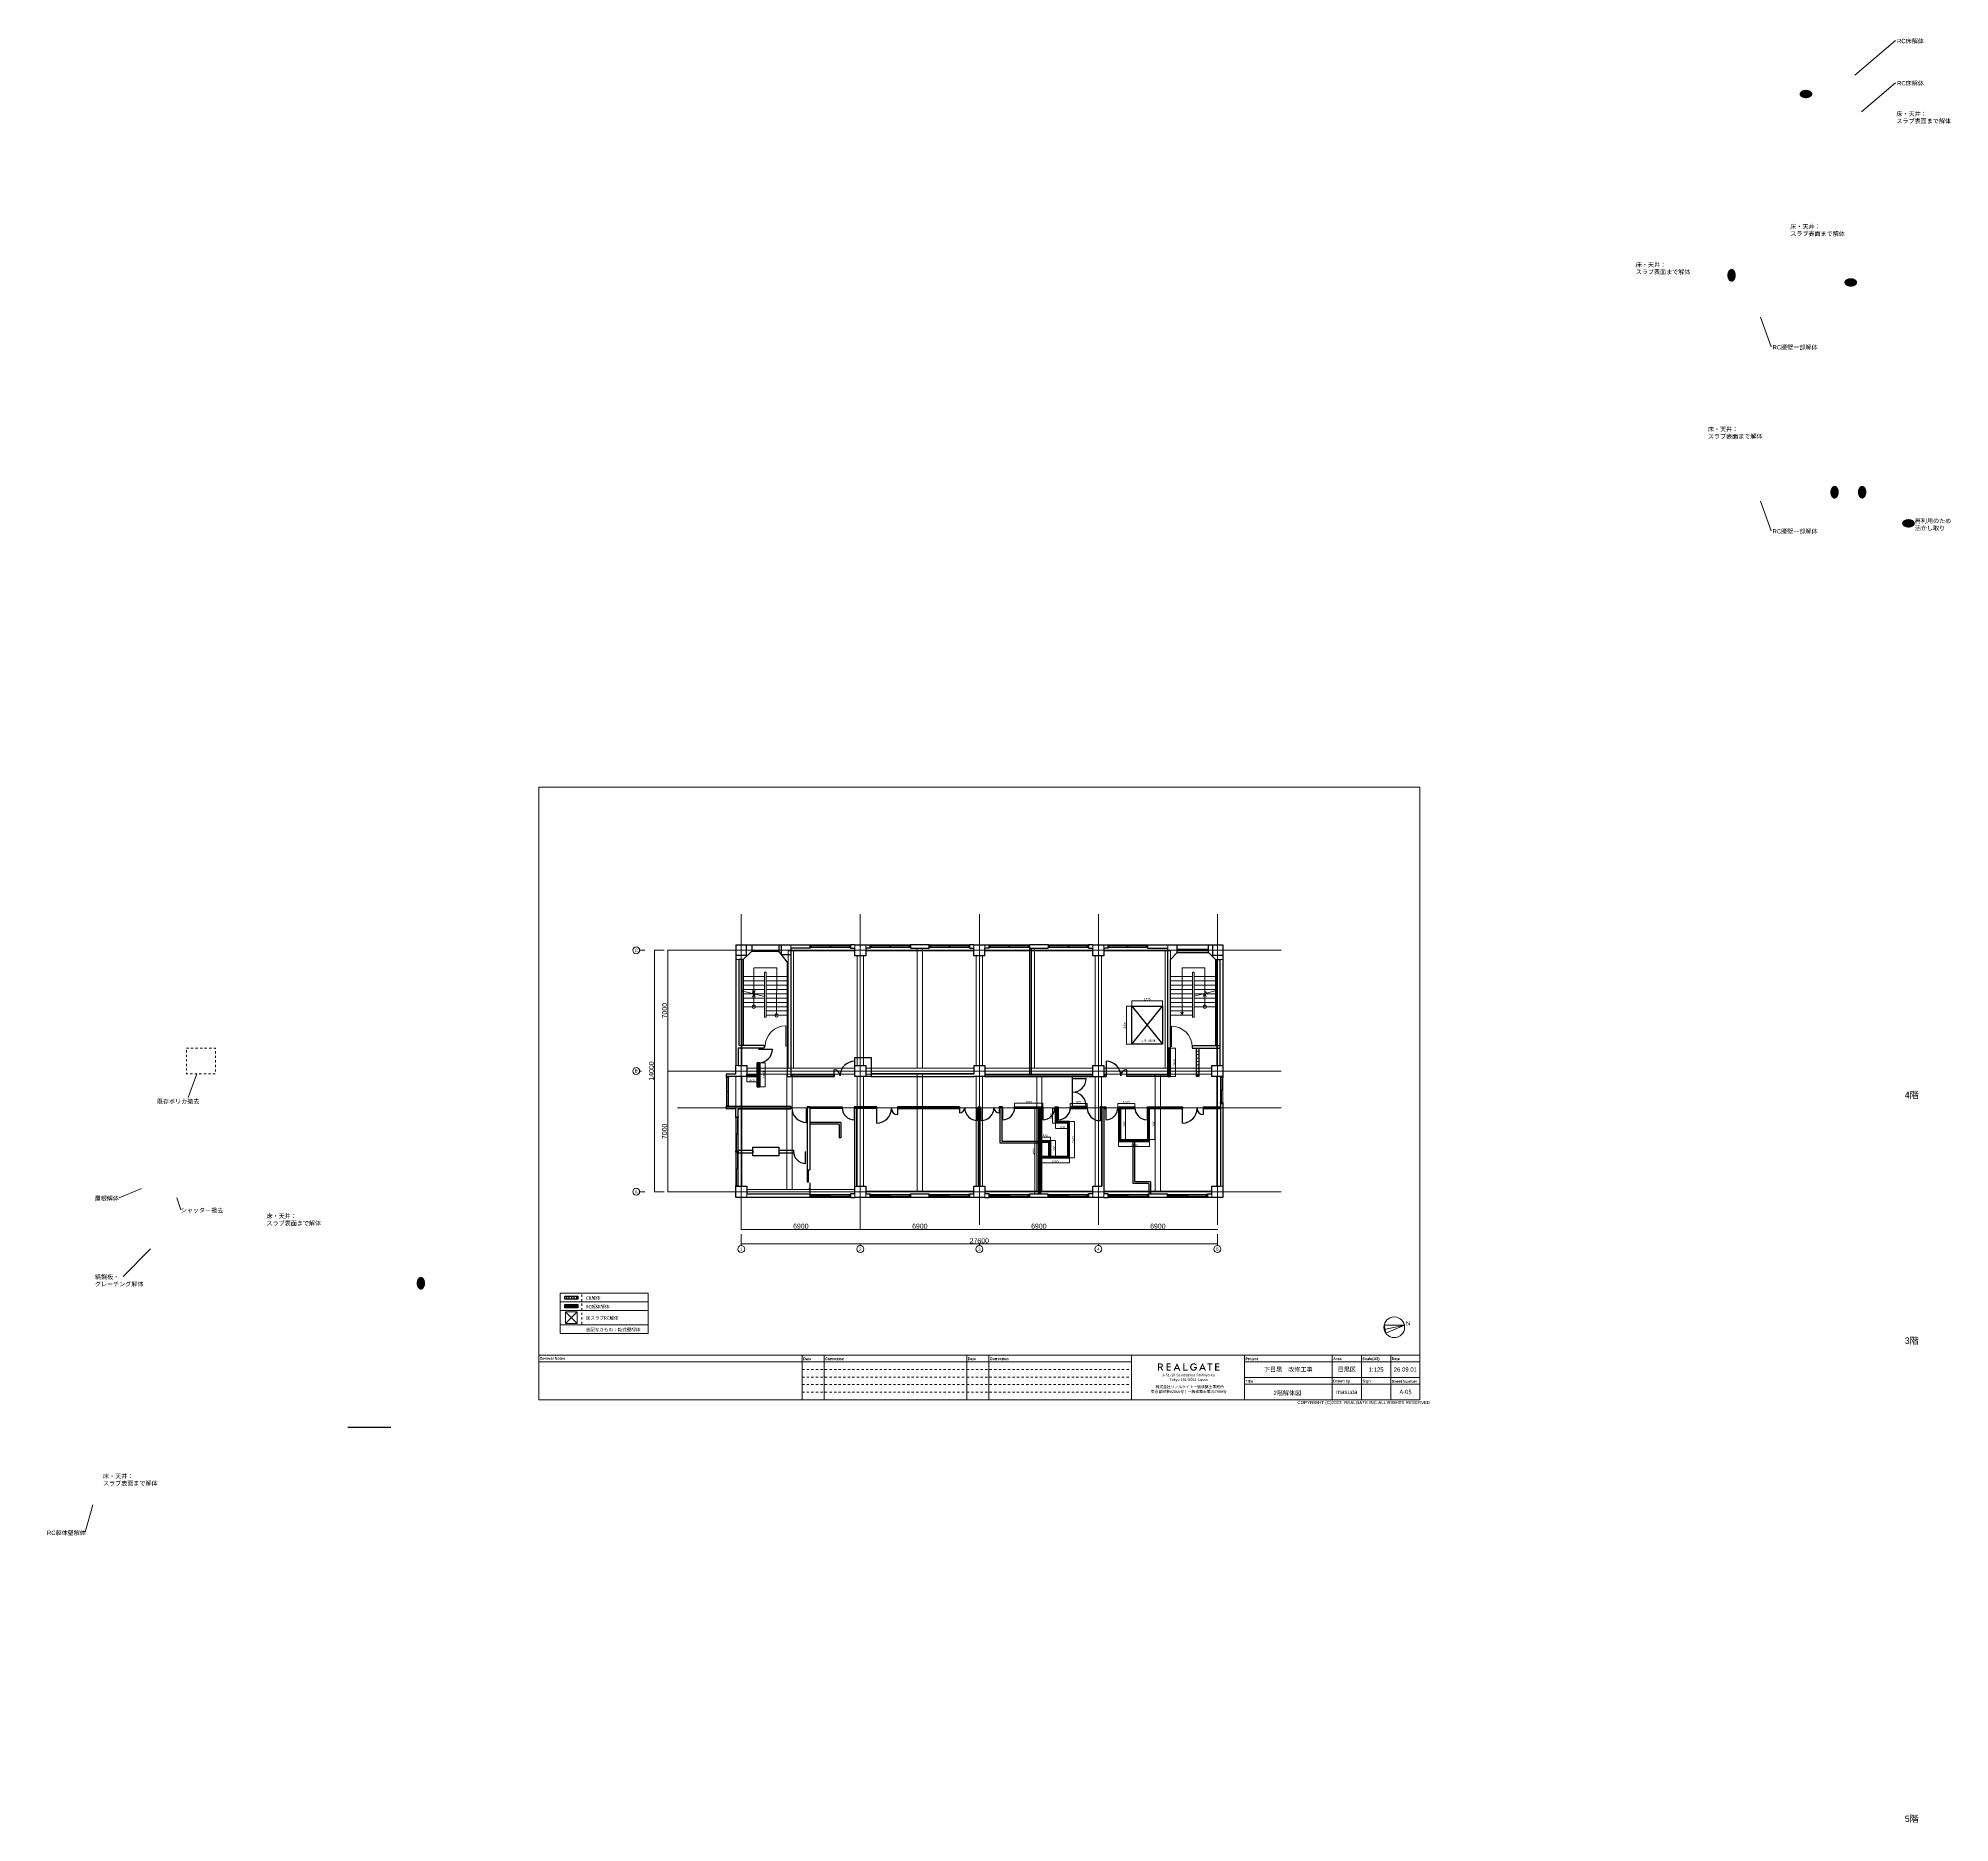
# Paper-space layout 'A-05' of a CAD drawing. Header units: millimetres. Extents: x -437 to 450, y -337 to 490.
# The model-space entities are those that its viewports show. They can reach past a viewport. Long polylines and large blocks are cut down to what shows.
import ezdxf

# ---------------------------------------------------------------- set-up
doc = ezdxf.new("R2010")
doc.units = ezdxf.units.MM
doc.header["$PDMODE"] = 1
doc.header["$PDSIZE"] = -2
for name, pattern in [('ラインタイプ-1', [2.116531, 1.058062, -1.058469]), ('ラインタイプ-1__', [2.116531, 1.058062, -1.058469]), ('ラインタイプ-28', [1.058161, 0.705383, -0.352778]), ('ラインタイプ-6', [5.291531, 3.175, -1.058062, 0.352704, -0.705764]), ('短破線', [2.116125, 1.058062, -1.058062])]:
    doc.linetypes.add(name, pattern=pattern)
for name, color, linetype, lineweight in [('00_一般', 7, 'Continuous', 5), ('01_基準-寸法', 7, 'Continuous', 5), ('07_文字・記号', 7, 'Continuous', 9), ('_平面図(既存部) (2D)', 7, 'Continuous', 5), ('_文字・記号 (2D)', 7, 'Continuous', 5), ('_梁 (2D)', 7, 'Continuous', 5), ('_解体部 (2D)', 7, 'Continuous', 5), ('一般', 7, 'Continuous', 5), ('寸法', 7, 'Continuous', 5)]:
    doc.layers.add(name, color=color, linetype=linetype, lineweight=lineweight)
for name, color, linetype, lineweight, true_color in [('02_0.25', 1, 'Continuous', 25, 0xff0000), ('03_0.15', 7, 'Continuous', 15, 0x990099), ('04_0.10', 7, 'Continuous', 9, 0x0099ff), ('05_0.05点線', 9, 'ラインタイプ-28', 5, 0x808080), ('06一点鎖線', 7, 'ラインタイプ-6', 9, 0x9999ff), ('08_ハッチ・色', 7, 'Continuous', 5, 0x888888)]:
    doc.layers.add(name, color=color, linetype=linetype, lineweight=lineweight, true_color=true_color)
doc.styles.add('Helvetica', font='')
doc.styles.add('Hiragino Kaku Gothic Pro W3', font='', dxfattribs={"bigfont": 'Hiragino Kaku Gothic Pro W3'})
doc.styles.add('Hiragino Sans W3', font='', dxfattribs={"bigfont": 'Hiragino Sans W3'})
doc.styles.add('Yu Gothic UI Semilight', font='Yu Gothic UI Semilight.ttf')
doc.styles.add('ＭＳ Ｐゴシック', font='MS PGothic.ttf')
doc.styles.add('ＭＳ Ｐゴシック (bold)', font='')
doc.styles.get('Helvetica').set_extended_font_data('Helvetica')
doc.styles.get('Hiragino Kaku Gothic Pro W3').set_extended_font_data('Hiragino Kaku Gothic Pro W3')
doc.styles.get('Hiragino Sans W3').set_extended_font_data('Hiragino Sans W3')
doc.styles.get('ＭＳ Ｐゴシック (bold)').set_extended_font_data('ＭＳ Ｐゴシック', bold=True)
doc.dimstyles.new('RGT', dxfattribs={"dimtxt": 161.781684, "dimasz": 0.999939, "dimexe": 0, "dimexo": 1, "dimgap": 0.5, "dimtad": 1, "dimdsep": 46, "dimtxsty": 'Hiragino Sans W3', "dimblk": 'DOT', "dimblk1": 'DOT', "dimblk2": 'DOT', "dimcen": 0, "dimazin": 0, "dimtfac": 1, "dimtix": 1, "dimtmove": 0, "dimatfit": 0, "dimldrblk": 'VW_FILLEDARROW', "dimfxl": 1, "dimfrac": 2, "dimtolj": 1, "dimarcsym": 0})
doc.dimstyles.new('建具表寸法', dxfattribs={"dimtxt": 161.781684, "dimasz": 0.199988, "dimexe": 0, "dimexo": 0.3, "dimgap": 0.005, "dimtad": 1, "dimdsep": 46, "dimtxsty": 'Hiragino Sans W3', "dimblk": 'DOT', "dimblk1": 'DOT', "dimblk2": 'DOT', "dimcen": 0, "dimazin": 0, "dimtfac": 1, "dimtix": 1, "dimtmove": 0, "dimatfit": 0, "dimldrblk": 'VW_FILLEDARROW', "dimfxl": 1, "dimfrac": 2, "dimtolj": 1, "dimarcsym": 0})
pattern_1 = [(45, (47.625, -79.375), (47.451041, 7.238696), [])]

# ---------------------------------------------------------------- blocks, each defined once
blk = doc.blocks.new('グループ-254')
at = {"layer": '07_文字・記号'}
for p, q in [((197.11, -106.7), (187.69, -106.69)), ((188.43, -110.34), (187.69, -106.69)), ((197.11, -106.7), (187.69, -108.59)), ((197.11, -106.7), (188.43, -110.34))]:
    blk.add_line(p, q, dxfattribs=at)
blk.add_circle((192.4, -107.64), 4.8, dxfattribs=at)
at = {"layer": '07_文字・記号', "insert": (197.77, -104.92), "char_height": 2.01, "attachment_point": 1, "rotation": 5.83278, "line_spacing_factor": 0.99804, "style": 'ＭＳ Ｐゴシック'}
blk.add_mtext('N', dxfattribs=at)
blk = doc.blocks.new('グループ-3')
at = {"layer": '一般', "linetype": 'Continuous', "lineweight": 0, "true_color": 0x221814}
h = blk.add_hatch(color=250, dxfattribs=at)
h.paths.add_polyline_path([(84.4, -126.31), (84.44, -126.31), (84.5, -126.28), (84.57, -126.26), (84.63, -126.23), (84.69, -126.19), (84.74, -126.16), (84.8, -126.12), (84.85, -126.07), (84.89, -126.02), (84.92, -125.99), (84.94, -125.96), (84.98, -125.9), (85.01, -125.85), (85.04, -125.79), (85.06, -125.74), (85.08, -125.7), (85.09, -125.65), (85.1, -125.61), (85.11, -125.57), (85.11, -125.53), (85.11, -125.49), (85.11, -125.46), (85.11, -125.42), (85.12, -125.39), (85.12, -125.36), (85.11, -125.34), (85.11, -125.31), (85.11, -125.29), (85.11, -125.26), (85.1, -125.23), (85.1, -125.2), (85.09, -125.17), (85.09, -125.13), (85.08, -125.1), (85.07, -125.06), (85.06, -125.02), (85.04, -124.98), (85.02, -124.93), (84.99, -124.89), (84.96, -124.84), (84.92, -124.79), (84.88, -124.75), (84.83, -124.69), (84.8, -124.67), (84.78, -124.65), (84.72, -124.61), (84.66, -124.57), (84.6, -124.54), (84.54, -124.51), (84.48, -124.49), (84.43, -124.47), (84.37, -124.46), (84.31, -124.45), (84.26, -124.45), (84.21, -124.44), (84.16, -124.44), (84.12, -124.43), (84.08, -124.43), (84.04, -124.43), (84.01, -124.43), (83.98, -124.42), (83.95, -124.42), (83.93, -124.42), (83.91, -124.42), (83.89, -124.42), (83.88, -124.42), (83.87, -124.42), (83.87, -124.42), (83.86, -124.42), (83.86, -124.42), (83.86, -124.42), (83.86, -124.42), (83.86, -124.42), (83.85, -124.42), (83.84, -124.42), (83.84, -124.42), (83.83, -124.42), (83.82, -124.42), (83.81, -124.42), (83.79, -124.42), (83.78, -124.42), (83.76, -124.42), (83.75, -124.42), (83.73, -124.42), (83.71, -124.42), (83.68, -124.42), (83.66, -124.42), (83.64, -124.42), (83.61, -124.42), (83.59, -124.42), (83.56, -124.42), (83.54, -124.42), (83.51, -124.42), (83.28, -124.42), (82.8, -124.42), (82.8, -127.72), (83.29, -127.72), (83.29, -126.37), (83.88, -126.37), (84.8, -127.72), (85.4, -127.72)])
h.paths.add_polyline_path([(83.29, -125.94), (83.29, -124.89), (83.96, -124.89), (84.05, -124.89), (84.12, -124.9), (84.19, -124.91), (84.26, -124.92), (84.32, -124.94), (84.38, -124.96), (84.43, -124.99), (84.47, -125.02), (84.51, -125.05), (84.54, -125.09), (84.57, -125.13), (84.6, -125.18), (84.62, -125.23), (84.63, -125.28), (84.64, -125.34), (84.64, -125.4), (84.64, -125.47), (84.63, -125.53), (84.62, -125.58), (84.6, -125.63), (84.57, -125.68), (84.54, -125.73), (84.51, -125.77), (84.47, -125.8), (84.42, -125.83), (84.37, -125.86), (84.31, -125.88), (84.25, -125.9), (84.18, -125.92), (84.11, -125.93), (84.03, -125.93), (83.94, -125.94)])
for points in [[(88.78, -124.89), (87.32, -124.89), (87.32, -125.68), (88.74, -125.68), (88.74, -126.15), (87.32, -126.15), (87.32, -127.25), (88.78, -127.25), (88.78, -127.72), (86.83, -127.72), (86.83, -124.42), (88.78, -124.42)], [(95.16, -124.42), (95.16, -127.25), (96.6, -127.25), (96.6, -127.72), (94.67, -127.72), (94.67, -124.42)], [(99.6, -126), (100.94, -126), (100.94, -126.01), (100.94, -126.02), (100.94, -126.03), (100.94, -126.04), (100.94, -126.04), (100.94, -126.05), (100.94, -126.06), (100.94, -126.07), (100.94, -126.08), (100.94, -126.09), (100.94, -126.09), (100.94, -126.1), (100.94, -126.1), (100.94, -126.1), (100.94, -126.1), (100.94, -126.1), (100.94, -126.1), (100.94, -126.1), (100.94, -126.11), (100.94, -126.13), (100.94, -126.15), (100.94, -126.17), (100.93, -126.19), (100.93, -126.23), (100.93, -126.26), (100.93, -126.29), (100.93, -126.32), (100.93, -126.35), (100.92, -126.38), (100.92, -126.41), (100.92, -126.44), (100.92, -126.47), (100.91, -126.49), (100.91, -126.52), (100.9, -126.55), (100.9, -126.58), (100.89, -126.61), (100.88, -126.65), (100.87, -126.68), (100.86, -126.72), (100.85, -126.77), (100.84, -126.81), (100.81, -126.87), (100.79, -126.92), (100.76, -126.97), (100.73, -127.03), (100.7, -127.08), (100.67, -127.13), (100.64, -127.18), (100.6, -127.23), (100.57, -127.27), (100.53, -127.31), (100.42, -127.41), (100.32, -127.5), (100.22, -127.58), (100.12, -127.64), (100.03, -127.69), (99.94, -127.73), (99.85, -127.75), (99.76, -127.76), (99.67, -127.77), (99.59, -127.77), (99.5, -127.77), (99.42, -127.78), (99.34, -127.77), (99.25, -127.77), (99.17, -127.77), (99.09, -127.76), (99, -127.75), (98.91, -127.73), (98.82, -127.69), (98.72, -127.64), (98.62, -127.58), (98.52, -127.51), (98.41, -127.42), (98.29, -127.32), (98.25, -127.28), (98.21, -127.24), (98.12, -127.12), (98.03, -127.01), (97.96, -126.9), (97.9, -126.8), (97.86, -126.7), (97.82, -126.6), (97.8, -126.51), (97.79, -126.42), (97.78, -126.34), (97.78, -126.25), (97.78, -126.16), (97.78, -126.08), (97.78, -125.99), (97.78, -125.9), (97.78, -125.81), (97.79, -125.73), (97.8, -125.64), (97.82, -125.54), (97.86, -125.45), (97.91, -125.34), (97.97, -125.24), (98.04, -125.13), (98.12, -125.02), (98.22, -124.9), (98.26, -124.86), (98.3, -124.82), (98.4, -124.74), (98.49, -124.66), (98.58, -124.6), (98.66, -124.55), (98.74, -124.5), (98.82, -124.47), (98.89, -124.44), (98.96, -124.42), (99.02, -124.41), (99.09, -124.4), (99.14, -124.39), (99.2, -124.38), (99.25, -124.37), (99.29, -124.37), (99.33, -124.36), (99.37, -124.36), (99.4, -124.36), (99.43, -124.36), (99.46, -124.36), (99.49, -124.36), (99.52, -124.36), (99.54, -124.36), (99.56, -124.36), (99.58, -124.36), (99.6, -124.36), (99.62, -124.36), (99.64, -124.37), (99.66, -124.37), (99.69, -124.37), (99.72, -124.38), (99.75, -124.38), (99.78, -124.39), (99.82, -124.39), (99.86, -124.4), (99.9, -124.41), (99.94, -124.43), (99.98, -124.44), (100.03, -124.46), (100.08, -124.47), (100.13, -124.5), (100.17, -124.52), (100.21, -124.53), (100.26, -124.56), (100.31, -124.59), (100.35, -124.62), (100.39, -124.65), (100.43, -124.67), (100.46, -124.7), (100.49, -124.73), (100.52, -124.75), (100.55, -124.78), (100.58, -124.8), (100.6, -124.83), (100.63, -124.85), (100.65, -124.87), (100.67, -124.9), (100.7, -124.92), (100.72, -124.94), (100.74, -124.96), (100.76, -124.98), (100.77, -125), (100.78, -125.01), (100.79, -125.02), (100.79, -125.03), (100.79, -125.03), (100.79, -125.03), (100.79, -125.03), (100.79, -125.03), (100.78, -125.04), (100.78, -125.04), (100.78, -125.04), (100.77, -125.04), (100.77, -125.05), (100.76, -125.05), (100.76, -125.06), (100.75, -125.07), (100.74, -125.07), (100.74, -125.08), (100.73, -125.09), (100.72, -125.1), (100.71, -125.11), (100.69, -125.12), (100.68, -125.13), (100.67, -125.15), (100.66, -125.16), (100.64, -125.17), (100.63, -125.18), (100.62, -125.2), (100.6, -125.21), (100.59, -125.22), (100.58, -125.23), (100.57, -125.25), (100.55, -125.26), (100.54, -125.27), (100.53, -125.28), (100.52, -125.29), (100.52, -125.3), (100.51, -125.3), (100.5, -125.31), (100.49, -125.32), (100.49, -125.32), (100.48, -125.33), (100.48, -125.33), (100.47, -125.34), (100.47, -125.34), (100.46, -125.34), (100.46, -125.35), (100.46, -125.35), (100.45, -125.35), (100.45, -125.36), (100.45, -125.36), (100.45, -125.36), (100.45, -125.37), (100.45, -125.37), (100.45, -125.37), (100.45, -125.37), (100.44, -125.37), (100.43, -125.36), (100.42, -125.34), (100.41, -125.33), (100.4, -125.31), (100.38, -125.29), (100.36, -125.26), (100.34, -125.24), (100.32, -125.22), (100.3, -125.2), (100.29, -125.18), (100.27, -125.16), (100.25, -125.14), (100.23, -125.13), (100.21, -125.11), (100.19, -125.09), (100.17, -125.07), (100.14, -125.05), (100.11, -125.03), (100.08, -125.01), (100.04, -124.98), (100, -124.96), (99.96, -124.93), (99.92, -124.91), (99.88, -124.89), (99.84, -124.87), (99.79, -124.86), (99.75, -124.85), (99.7, -124.84), (99.65, -124.84), (99.6, -124.83), (99.55, -124.83), (99.5, -124.83), (99.45, -124.83), (99.39, -124.83), (99.33, -124.83), (99.28, -124.84), (99.22, -124.84), (99.15, -124.85), (99.09, -124.87), (99.02, -124.89), (98.95, -124.93), (98.88, -124.97), (98.8, -125.02), (98.72, -125.08), (98.64, -125.15), (98.61, -125.19), (98.57, -125.22), (98.51, -125.3), (98.45, -125.38), (98.4, -125.46), (98.36, -125.54), (98.32, -125.61), (98.3, -125.68), (98.28, -125.75), (98.27, -125.82), (98.27, -125.88), (98.27, -125.95), (98.27, -126.01), (98.27, -126.08), (98.27, -126.14), (98.27, -126.21), (98.27, -126.28), (98.28, -126.34), (98.29, -126.41), (98.3, -126.48), (98.33, -126.55), (98.37, -126.63), (98.42, -126.7), (98.47, -126.78), (98.54, -126.86), (98.61, -126.95), (98.65, -126.98), (98.69, -127.02), (98.77, -127.08), (98.84, -127.14), (98.92, -127.18), (98.99, -127.22), (99.05, -127.25), (99.12, -127.28), (99.18, -127.29), (99.23, -127.3), (99.29, -127.31), (99.34, -127.31), (99.39, -127.31), (99.44, -127.31), (99.49, -127.31), (99.53, -127.31), (99.58, -127.31), (99.62, -127.3), (99.66, -127.3), (99.71, -127.28), (99.76, -127.27), (99.81, -127.24), (99.87, -127.22), (99.92, -127.18), (99.98, -127.14), (100.05, -127.1), (100.08, -127.07), (100.12, -127.04), (100.16, -127), (100.19, -126.96), (100.22, -126.92), (100.25, -126.88), (100.28, -126.85), (100.3, -126.82), (100.31, -126.79), (100.33, -126.76), (100.34, -126.73), (100.35, -126.7), (100.36, -126.68), (100.37, -126.65), (100.38, -126.63), (100.38, -126.6), (100.39, -126.58), (100.39, -126.56), (100.4, -126.53), (100.4, -126.51), (100.41, -126.5), (100.41, -126.49), (100.41, -126.48), (100.41, -126.47), (100.41, -126.47), (100.4, -126.47), (100.4, -126.47), (100.4, -126.47), (100.39, -126.47), (100.39, -126.47), (100.38, -126.47), (100.37, -126.47), (100.37, -126.47), (100.36, -126.47), (100.35, -126.47), (100.34, -126.47), (100.33, -126.47), (100.31, -126.47), (100.3, -126.47), (100.28, -126.47), (100.26, -126.47), (100.24, -126.47), (100.22, -126.47), (100.2, -126.47), (100.17, -126.47), (100.15, -126.47), (100.13, -126.47), (100.1, -126.47), (100.08, -126.47), (100.05, -126.47), (100.03, -126.47), (100, -126.47), (99.98, -126.47), (99.95, -126.47), (99.93, -126.47), (99.9, -126.47), (99.88, -126.47), (99.85, -126.47), (99.83, -126.47), (99.81, -126.47), (99.78, -126.47), (99.76, -126.47), (99.74, -126.47), (99.72, -126.47), (99.71, -126.47), (99.69, -126.47), (99.67, -126.47), (99.66, -126.47), (99.64, -126.47), (99.63, -126.47), (99.62, -126.47), (99.61, -126.47), (99.6, -126.47), (99.6, -126.47)], [(107.19, -124.89), (107.19, -127.72), (106.7, -127.72), (106.7, -124.89), (105.8, -124.89), (105.8, -124.42), (108.09, -124.42), (108.09, -124.89)], [(111.32, -124.89), (109.86, -124.89), (109.86, -125.68), (111.28, -125.68), (111.28, -126.15), (109.86, -126.15), (109.86, -127.25), (111.32, -127.25), (111.32, -127.72), (109.37, -127.72), (109.37, -124.42), (111.32, -124.42)]]:
    blk.add_hatch(color=250, dxfattribs=at).paths.add_polyline_path(points)
h = blk.add_hatch(color=250, dxfattribs=at)
h.paths.add_polyline_path([(92.36, -126.92), (92.7, -127.72), (93.23, -127.72), (91.69, -124.21), (90.08, -127.72), (90.61, -127.72), (90.97, -126.92)])
h.paths.add_polyline_path([(92.16, -126.45), (91.17, -126.45), (91.68, -125.33)])
h = blk.add_hatch(color=250, dxfattribs=at)
h.paths.add_polyline_path([(104.2, -126.92), (104.54, -127.72), (105.08, -127.72), (103.53, -124.21), (101.93, -127.72), (102.45, -127.72), (102.81, -126.92)])
h.paths.add_polyline_path([(104, -126.45), (103.02, -126.45), (103.52, -125.33)])
blk = doc.blocks.new('グループ-4')
at = {"layer": '一般'}
blk.add_blockref('グループ-3', (0, 0), dxfattribs=at)
at = {"layer": '一般', "color": 7, "transparency": 33554687, "char_height": 1.2563, "line_spacing_factor": 0.99804, "style": 'ＭＳ Ｐゴシック'}
for s, insert, attachment_point in [('3-51-10 Sendagaya Shibuya-ku\\PTokyo 151-0051 Japan', (97.06, -131.05), 5), ('東京都知事62066号｜一級建築士第367999号', (79.55, -136.83), 1), ('株式会社リアルゲイト一級建築士事務所', (81.72, -134.66), 1)]:
    blk.add_mtext(s, dxfattribs=dict(at, insert=insert, attachment_point=attachment_point))
blk = doc.blocks.new('(横)図面枠')
at = {"layer": '一般', "color": 7, "linetype": 'Continuous', "lineweight": 5, "transparency": 33554687}
blk.add_line((-204.39, -120.54), (70.56, -120.54), dxfattribs=at)
at = {"layer": '一般', "color": 7, "linetype": 'Continuous', "lineweight": 13, "transparency": 33554687}
for p, q in [((-204.39, -123.65), (70.56, -123.65)), ((-82.19, -120.54), (-82.19, -141.27)), ((-72.01, -120.54), (-72.01, -141.27)), ((-5.81, -120.54), (-5.81, -141.27)), ((4.37, -120.54), (4.37, -141.27)), ((70.56, -141.27), (70.56, -120.54)), ((122.92, -141.27), (122.92, -120.54)), ((122.92, -123.65), (204.39, -123.65)), ((163.66, -141.27), (163.66, -120.54)), ((177.24, -141.27), (177.24, -120.54)), ((190.82, -141.27), (190.82, -120.54)), ((122.92, -130.91), (204.39, -130.91)), ((122.92, -134.02), (204.39, -134.02))]:
    blk.add_line(p, q, dxfattribs=at)
at = {"layer": '一般', "color": 7, "linetype": '短破線', "lineweight": 13, "transparency": 33554687}
for p, q in [((-82.19, -127.18), (-5.81, -127.18)), ((-82.19, -130.7), (-5.81, -130.7)), ((-5.81, -127.18), (70.56, -127.18)), ((-5.81, -130.7), (70.56, -130.7)), ((-82.19, -134.22), (-5.81, -134.22)), ((-82.19, -137.75), (-5.81, -137.75)), ((-5.81, -134.22), (70.56, -134.22)), ((-5.81, -137.75), (70.56, -137.75))]:
    blk.add_line(p, q, dxfattribs=at)
at = {"layer": '一般', "linetype": 'Continuous', "lineweight": 13, "flags": 128}
for points in [[(-204.39, 142.88), (204.39, 142.88), (204.39, -141.27), (-204.39, -141.27)], [(-204.39, -120.54), (204.39, -120.54), (204.39, -141.27), (-204.39, -141.27)]]:
    blk.add_lwpolyline(points, close=True, dxfattribs=at)
at = {"layer": '一般', "color": 7, "linetype": 'Continuous', "lineweight": 5, "transparency": 33554687}
for p in [(143.29, -127.28), (170.45, -127.28), (184.03, -127.28), (197.6, -127.28), (143.29, -137.64), (170.45, -137.64), (184.03, -137.64), (197.6, -137.64)]:
    blk.add_point(p, dxfattribs=at)
at = {"layer": '一般', "color": 7, "transparency": 33554687}
blk.add_blockref('グループ-4', (0, 0), dxfattribs=at)
at = {"layer": '一般', "color": 7, "transparency": 33554687, "line_spacing_factor": 1.014956, "style": 'ＭＳ Ｐゴシック (bold)'}
for s, insert, char_height, attachment_point in [(' General Notes', (-204.39, -122.1), 1.2563, 4), (' Date', (-82.19, -121.64), 1.256, 1), (' Correction', (-72.01, -121.64), 1.2563, 1), (' Date', (-5.81, -121.64), 1.256, 1), (' Correction', (4.37, -121.64), 1.2563, 1), (' Project', (122.92, -121.64), 1.256, 1), (' Area', (163.66, -121.63), 1.256, 1), (' Scale(A3)', (177.24, -121.63), 1.256, 1), (' Date', (190.82, -121.63), 1.256, 1), (' Title', (122.92, -132.03), 1.256, 1), (' Drawn by', (163.66, -131.94), 1.256, 1), (' Sign', (177.24, -131.94), 1.256, 1), (' Sheet Number', (190.82, -132.12), 1.2563, 1)]:
    blk.add_mtext(s, dxfattribs=dict(at, insert=insert, char_height=char_height, attachment_point=attachment_point))
at = {"layer": '一般', "line_spacing_factor": 0.99804, "style": 'ＭＳ Ｐゴシック'}
for s, insert, char_height, attachment_point in [('下目黒\u3000改修工事', (143.29, -127.28), 2.01, 5), ('目黒区', (170.45, -127.28), 2.01, 5), ('1:125', (184.03, -127.28), 2.01, 5), ('25.07.01', (197.6, -127.28), 2.01, 5), ('COPYRIGHT (C)2023. REALGATE INC.ALL RIGHTS RESERVED', (147.52, -141.77), 1.5076, 1), ('masuda', (170.45, -137.64), 2.01, 5)]:
    blk.add_mtext(s, dxfattribs=dict(at, insert=insert, char_height=char_height, attachment_point=attachment_point))
at = {"color": 255, "linetype": 'Continuous', "lineweight": 13}
blk.add_wipeout([(192.08, -128.94), (203.12, -128.94), (203.12, -125.61), (192.08, -125.61)], dxfattribs=at).dxf.layer = '一般'
at = {"layer": '一般', "insert": (197.6, -127.28), "char_height": 2.01, "attachment_point": 5, "line_spacing_factor": 0.99804, "style": 'ＭＳ Ｐゴシック'}
blk.add_mtext('26.09.01', dxfattribs=at)
blk = doc.blocks.new('グループ-250')
at = {"layer": '02_0.25', "lineweight": 5}
for p, q in [((-17.47, 4.03), (-18.17, 3.33)), ((-16.77, 4.03), (-18.17, 2.63)), ((-16.07, 4.03), (-17.57, 2.53)), ((-15.37, 4.03), (-16.87, 2.53)), ((-14.67, 4.03), (-16.17, 2.53)), ((-13.97, 4.03), (-15.47, 2.53)), ((-13.27, 4.03), (-14.77, 2.53)), ((-12.57, 4.03), (-14.07, 2.53)), ((-12.17, 3.73), (-13.37, 2.53)), ((-12.17, 3.03), (-12.67, 2.53))]:
    blk.add_line(p, q, dxfattribs=at)
at = {"layer": '02_0.25', "flags": 128}
blk.add_lwpolyline([(-18.17, 2.53), (-18.17, 4.03), (-12.17, 4.03), (-12.17, 2.53)], close=True, dxfattribs=at)
blk = doc.blocks.new('グループ-251')
at = {"layer": '02_0.25', "transparency": 33554687}
for p, q in [((-17.47, 8.03), (-17.47, 6.53)), ((-16.32, 8.03), (-16.32, 6.53)), ((-16.32, 8.03), (-16.32, 6.53)), ((-15.17, 8.03), (-15.17, 6.53)), ((-15.17, 8.03), (-15.17, 6.53)), ((-14.02, 8.03), (-14.02, 6.53)), ((-14.02, 8.03), (-14.02, 6.53)), ((-12.87, 8.03), (-12.87, 6.53))]:
    blk.add_line(p, q, dxfattribs=at)
at = {"layer": '02_0.25', "flags": 128}
blk.add_lwpolyline([(-18.17, 6.53), (-18.17, 8.03), (-12.17, 8.03), (-12.17, 6.53)], close=True, dxfattribs=at)
blk = doc.blocks.new('グループ-252')
at = {"layer": '00_一般', "color": 7, "linetype": 'Continuous', "lineweight": 5, "transparency": 33554687, "flags": 128}
for points in [[(-20.37, 9.33), (20.37, 9.33), (20.37, 5.33), (-20.37, 5.33)], [(-20.37, 5.33), (20.37, 5.33), (20.37, 1.33), (-20.37, 1.33)], [(-20.37, 1.33), (20.37, 1.33), (20.37, -5.33), (-20.37, -5.33)], [(-20.37, -5.33), (20.37, -5.33), (20.37, -9.33), (-20.37, -9.33)]]:
    blk.add_lwpolyline(points, close=True, dxfattribs=at)
at = {"layer": '02_0.25', "lineweight": 13}
for p, q in [((-17.92, 0.7), (-12.52, -4.7)), ((-17.92, -4.7), (-12.52, 0.7))]:
    blk.add_line(p, q, dxfattribs=at)
at = {"layer": '02_0.25', "lineweight": 13, "flags": 128}
blk.add_lwpolyline([(-17.92, 0.7), (-12.52, 0.7), (-12.52, -4.7), (-17.92, -4.7)], close=True, dxfattribs=at)
at = {"layer": '一般', "color": 7, "linetype": 'ラインタイプ-1__', "lineweight": 5, "transparency": 33554687, "flags": 128}
blk.add_lwpolyline([(-20.37, 9.33), (-10.37, 9.33), (-10.37, -5.33), (-20.37, -5.33)], close=True, dxfattribs=at)
at = {"layer": '04_0.10', "color": 7}
for name in ['グループ-251', 'グループ-250']:
    blk.add_blockref(name, (0, 0), dxfattribs=at)
at = {"layer": '02_0.25', "attachment_point": 1, "line_spacing_factor": 0.99804, "style": 'Yu Gothic UI Semilight'}
for s, insert, char_height in [('CB解体', (-8.47, 7.83), 1.508), ('RC躯体解体', (-8.47, 3.83), 1.508), ('表記なきもの：乾式壁解体', (-8.47, -6.84), 1.5076), ('床スラブRC解体', (-8.47, -1.46), 1.508)]:
    blk.add_mtext(s, dxfattribs=dict(at, insert=insert, char_height=char_height))
blk = doc.blocks.new('シンボル-8')
at = {"layer": '00_一般', "color": 7, "transparency": 33554687}
blk.add_blockref('グループ-252', (0, 0), dxfattribs=at)
blk = doc.blocks.new('グループ-39')
at = {"layer": '02_0.25', "flags": 128}
for points in [[(-99940, 63474), (-99940, 63524), (-99820, 63524), (-99820, 63474)], [(-99940, 61974), (-99940, 62024), (-99820, 62024), (-99820, 61974)]]:
    blk.add_lwpolyline(points, close=True, dxfattribs=at)
at = {"layer": '03_0.15'}
for p, q in [((-99865, 62724), (-99865, 63474)), ((-99820, 62748), (-99940, 62748)), ((-99895, 62024), (-99895, 62774))]:
    blk.add_line(p, q, dxfattribs=at)
at = {"layer": '04_0.10'}
for p, q in [((-99940, 62023), (-99940, 63474)), ((-99820, 62023), (-99820, 63474))]:
    blk.add_line(p, q, dxfattribs=at)
blk = doc.blocks.new('グループ-31')
at = {"layer": '02_0.25', "flags": 128}
for points in [[(-1162, 60), (-1113, 60), (-1113, -60), (-1162, -60)], [(1113, 60), (1162, 60), (1162, -60), (1113, -60)]]:
    blk.add_lwpolyline(points, close=True, dxfattribs=at)
at = {"layer": '03_0.15'}
for p, q in [((-1113, 15), (37, 15)), ((0, -60), (0, 60)), ((-37, -15), (1113, -15))]:
    blk.add_line(p, q, dxfattribs=at)
at = {"layer": '04_0.10'}
for p, q in [((-1113, 60), (1113, 60)), ((-1113, -60), (1113, -60))]:
    blk.add_line(p, q, dxfattribs=at)
blk = doc.blocks.new('シンボル-2')
at = {"layer": '02_0.25', "color": 7}
blk.add_blockref('グループ-31', (0, 0), dxfattribs=at)
blk = doc.blocks.new('グループ-41')
at = {"layer": '02_0.25', "flags": 128}
for points in [[(-128590, 63474), (-128590, 63524), (-128470, 63524), (-128470, 63474)], [(-128590, 61799), (-128590, 61849), (-128470, 61849), (-128470, 61799)]]:
    blk.add_lwpolyline(points, close=True, dxfattribs=at)
at = {"layer": '03_0.15'}
for p, q in [((-128515, 62636), (-128515, 63474)), ((-128470, 62661), (-128590, 62661)), ((-128545, 61849), (-128545, 62686))]:
    blk.add_line(p, q, dxfattribs=at)
at = {"layer": '04_0.10'}
for p, q in [((-128590, 61848), (-128590, 63474)), ((-128470, 61848), (-128470, 63474))]:
    blk.add_line(p, q, dxfattribs=at)
blk = doc.blocks.new('グループ-63')
at = {"layer": '一般'}
blk.add_line((-102795, 66449), (-102795, 65249), dxfattribs=at)
blk.add_arc((-102795, 65249), 1200, 0, 90, dxfattribs=at)
blk = doc.blocks.new('グループ-64')
at = {"layer": '一般'}
blk.add_line((-125145, 66474), (-125145, 65274), dxfattribs=at)
blk.add_arc((-125145, 65274), 1200, 90, 180, dxfattribs=at)
blk = doc.blocks.new('グループ-106')
at = {"layer": '02_0.25', "flags": 128}
for points in [[(-106455, 71134), (-106415, 71134), (-106415, 71014), (-106455, 71014)], [(-104225, 71134), (-104185, 71134), (-104185, 71014), (-104225, 71014)]]:
    blk.add_lwpolyline(points, close=True, dxfattribs=at)
at = {"layer": '03_0.15'}
for p, q in [((-106415, 71089), (-105283, 71089)), ((-105357, 71059), (-104225, 71059)), ((-105320, 71014), (-105320, 71134))]:
    blk.add_line(p, q, dxfattribs=at)
at = {"layer": '04_0.10'}
for p, q in [((-106415, 71134), (-104225, 71134)), ((-106415, 71014), (-104225, 71014))]:
    blk.add_line(p, q, dxfattribs=at)
blk = doc.blocks.new('グループ-107')
at = {"layer": '02_0.25', "flags": 128}
for points in [[(-128056, 59146), (-128056, 59186), (-127920, 59186), (-127920, 59146)], [(-128056, 57174), (-128056, 57214), (-127920, 57214), (-127920, 57174)]]:
    blk.add_lwpolyline(points, close=True, dxfattribs=at)
at = {"layer": '03_0.15'}
for p, q in [((-127965, 58156), (-127965, 59146)), ((-127920, 58181), (-128040, 58181)), ((-127995, 57214), (-127995, 58205))]:
    blk.add_line(p, q, dxfattribs=at)
at = {"layer": '04_0.10'}
for p, q in [((-128056, 57214), (-128056, 59146)), ((-127920, 57214), (-127920, 59146))]:
    blk.add_line(p, q, dxfattribs=at)
blk = doc.blocks.new('グループ-108')
at = {"layer": '02_0.25', "flags": 128}
for points in [[(-128056, 61159), (-128056, 61199), (-127920, 61199), (-127920, 61159)], [(-128056, 59186), (-128056, 59226), (-127920, 59226), (-127920, 59186)]]:
    blk.add_lwpolyline(points, close=True, dxfattribs=at)
at = {"layer": '03_0.15'}
for p, q in [((-127965, 60169), (-127965, 61159)), ((-127920, 60194), (-128040, 60194)), ((-127995, 59226), (-127995, 60217))]:
    blk.add_line(p, q, dxfattribs=at)
at = {"layer": '04_0.10'}
for p, q in [((-128056, 59226), (-128056, 61159)), ((-127920, 59226), (-127920, 61159))]:
    blk.add_line(p, q, dxfattribs=at)
blk = doc.blocks.new('平面図(既存部) (2D)')
at = {"layer": '02_0.25'}
for p, q in [((-128055.237, 71173.559), (-128055.237, 64173.559)), ((-128055.237, 71173.559), (-123730.237, 71173.559)), ((-127455.237, 71173.559), (-127455.237, 70573.559)), ((-127127.623, 71173.559), (-127127.623, 70803.559)), ((-125562.852, 71173.559), (-125562.852, 70803.559)), ((-125415.237, 71173.559), (-125415.237, 70613.559)), ((-124855.237, 70973.559), (-124855.237, 63523.559)), ((-123730.237, 70973.559), (-124855.237, 70973.559)), ((-123730.237, 71173.559), (-123730.237, 70973.559)), ((-121405.237, 71173.559), (-121405.237, 70973.559)), ((-121155.237, 71173.559), (-121405.237, 71173.559)), ((-121405.237, 70973.559), (-121155.237, 70973.559)), ((-121155.237, 71173.559), (-120505.237, 71173.559)), ((-121154.851, 70523.559), (-121155.237, 70973.559)), ((-120505.237, 71173.559), (-120255.237, 71173.559)), ((-120255.237, 70973.559), (-120505.237, 70973.559)), ((-120505.237, 70973.559), (-120505.237, 70523.559)), ((-120255.237, 71173.559), (-120255.237, 70973.559)), ((-117930.237, 71173.559), (-117930.237, 70973.559)), ((-116830.237, 71173.559), (-117930.237, 71173.559)), ((-117930.237, 70973.559), (-116830.237, 70973.559)), ((-116830.237, 71173.559), (-116830.237, 70973.559)), ((-114505.237, 71173.559), (-114505.237, 70973.559)), ((-114255.237, 71173.559), (-114505.237, 71173.559)), ((-114505.237, 70973.559), (-114255.237, 70973.559)), ((-114255.237, 71173.559), (-113605.237, 71173.559)), ((-114254.851, 70523.559), (-114255.237, 70973.559)), ((-113605.237, 71173.559), (-113355.237, 71173.559)), ((-113355.237, 70973.559), (-113605.237, 70973.559)), ((-113604.851, 70523.559), (-113605.237, 70973.559)), ((-113355.237, 71173.559), (-113355.237, 70973.559)), ((-111030.237, 71173.559), (-111030.237, 70973.559)), ((-109930.237, 71173.559), (-111030.237, 71173.559)), ((-111030.237, 70973.559), (-109930.237, 70973.559)), ((-109930.237, 71173.559), (-109930.237, 70973.559)), ((-107605.237, 71173.559), (-107605.237, 70973.559)), ((-107355.237, 71173.559), (-107605.237, 71173.559)), ((-107605.237, 70973.559), (-107355.237, 70973.559)), ((-107355.237, 71173.559), (-106705.237, 71173.559)), ((-107354.851, 70523.559), (-107355.237, 70973.559)), ((-106705.237, 71173.559), (-106455.237, 71173.559)), ((-106455.237, 70973.559), (-106705.237, 70973.559)), ((-106705.237, 70973.559), (-106705.237, 70523.559)), ((-106455.237, 71173.559), (-106455.237, 70973.559)), ((-104185.237, 71173.559), (-99805.237, 71173.559)), ((-104185.237, 71173.559), (-104185.237, 70973.559)), ((-104185.237, 70973.559), (-103005.237, 70973.559)), ((-103005.237, 65173.559), (-103005.237, 70973.559)), ((-102455.237, 70713.559), (-102455.237, 71173.559)), ((-100645.237, 70713.559), (-100645.237, 71173.559)), ((-100405.237, 71173.559), (-100405.237, 70573.559)), ((-99805.237, 71173.559), (-99805.237, 66048.559)), ((-128055.237, 70573.559), (-127455.237, 70573.559)), ((-127615.237, 70311.755), (-127865.237, 70311.755)), ((-127865.237, 70311.755), (-127865.237, 65348.559)), ((-127615.237, 70311.755), (-127127.623, 70803.559)), ((-127615.237, 70311.755), (-127615.237, 65348.559)), ((-127127.623, 70803.559), (-125562.852, 70803.559)), ((-125075.237, 70175.932), (-125562.852, 70803.559)), ((-125415.237, 70613.559), (-124855.237, 70613.559)), ((-125075.237, 70175.932), (-125075.237, 63523.559)), ((-120505.237, 70523.559), (-121154.851, 70523.559)), ((-113605.237, 70523.559), (-114254.851, 70523.559)), ((-106705.237, 70523.559), (-107354.851, 70523.559)), ((-102855.237, 70313.559), (-102455.237, 70713.559)), ((-102855.237, 65173.559), (-102855.237, 70313.559)), ((-102855.237, 66048.559), (-102855.237, 70313.559)), ((-102455.237, 70923.559), (-100645.237, 70923.559)), ((-102455.237, 70713.559), (-100645.237, 70713.559)), ((-100245.237, 70313.559), (-100645.237, 70713.559)), ((-100405.237, 70573.559), (-99805.237, 70573.559)), ((-100245.237, 70313.559), (-100245.237, 65323.559)), ((-100245.237, 70313.559), (-99995.237, 70313.559)), ((-99995.237, 70313.559), (-99995.237, 64173.559)), ((-99805.237, 70523.559), (-99805.237, 64173.559)), ((-127905.237, 65198.559), (-126405.237, 65198.559)), ((-127905.237, 65198.559), (-127905.237, 64173.559)), ((-127865.237, 65348.559), (-126405.237, 65348.559)), ((-126405.237, 65348.559), (-126405.237, 65198.559)), ((-121155.237, 64173.559), (-121155.237, 64623.559)), ((-121155.237, 64623.559), (-120205.237, 64623.559)), ((-120205.237, 64623.559), (-120205.237, 63703.559)), ((-102855.237, 65173.559), (-103005.237, 65173.559)), ((-101595.237, 65323.559), (-99995.237, 65323.559)), ((-101595.237, 65323.559), (-101595.237, 65173.559)), ((-101595.237, 65173.559), (-99995.237, 65173.559)), ((-128605.237, 63673.559), (-128605.237, 63523.559)), ((-128055.237, 63673.559), (-128605.237, 63673.559)), ((-128055.237, 63523.559), (-128605.237, 63523.559)), ((-128055.237, 63673.559), (-128055.237, 64173.559)), ((-127405.237, 63523.559), (-128054.851, 63523.559)), ((-127905.237, 64173.559), (-127405.237, 64173.559)), ((-127405.237, 64173.559), (-127405.237, 63523.559)), ((-125075.237, 63523.559), (-124855.237, 63523.559)), ((-121154.851, 63523.559), (-121155.237, 64173.559)), ((-121155.237, 64173.559), (-120505.237, 64173.559)), ((-121155.237, 63523.559), (-121155.237, 63613.559)), ((-120505.237, 63523.559), (-121154.851, 63523.559)), ((-120505.237, 64173.559), (-120505.237, 63523.559)), ((-120205.237, 63523.559), (-120505.237, 63523.559)), ((-120205.237, 63703.559), (-120205.237, 63523.559)), ((-120205.237, 63703.559), (-114255.237, 63703.559)), ((-120205.237, 63523.559), (-114255.237, 63523.559)), ((-114255.624, 64173.559), (-113605.624, 64173.559)), ((-114255.624, 64173.559), (-114255.237, 63703.559)), ((-113605.624, 63523.559), (-114255.237, 63523.559)), ((-113605.624, 64173.559), (-113605.624, 63523.559)), ((-107355.237, 63523.559), (-107355.237, 64173.559)), ((-107355.237, 64173.559), (-106705.237, 64173.559)), ((-107355.237, 63523.559), (-106705.237, 63523.559)), ((-106705.237, 64173.559), (-106705.237, 63523.559)), ((-106705.237, 64173.559), (-106705.237, 63523.559)), ((-100454.851, 63523.559), (-100455.237, 64173.559)), ((-100455.237, 64173.559), (-99805.237, 64173.559)), ((-99805.237, 63523.559), (-100454.851, 63523.559)), ((-99805.237, 64173.559), (-99805.237, 63523.559)), ((-124855.237, 61798.559), (-128605.237, 61798.559)), ((-128605.237, 61798.559), (-128605.237, 61648.559)), ((-128055.237, 61648.559), (-128605.237, 61648.559)), ((-128055.237, 61198.559), (-128055.237, 61648.559)), ((-127905.237, 61198.559), (-127905.237, 61648.559)), ((-127905.237, 61648.559), (-124855.237, 61648.559)), ((-124855.237, 61798.559), (-124855.237, 61648.559)), ((-110510.237, 61678.559), (-110510.237, 56723.559)), ((-110385.237, 61678.559), (-110385.237, 56723.559)), ((-106830.237, 61768.559), (-106830.237, 57173.559)), ((-106830.237, 61768.559), (-106705.237, 61768.559)), ((-106705.237, 61768.559), (-106705.237, 57173.559)), ((-99955.237, 61973.559), (-99955.237, 57173.559)), ((-99955.237, 61973.559), (-99805.237, 61973.559)), ((-99805.237, 61973.559), (-99805.237, 57173.559)), ((-128055.237, 56523.559), (-128055.624, 57173.559)), ((-128055.624, 57173.559), (-127405.624, 57173.559)), ((-127405.624, 56523.559), (-128055.237, 56523.559)), ((-127405.624, 57173.559), (-127405.237, 56723.559)), ((-127405.237, 56723.559), (-123730.237, 56723.559)), ((-123730.237, 56523.559), (-127405.237, 56523.559)), ((-123730.237, 56723.559), (-123730.237, 56523.559)), ((-121405.237, 56723.559), (-121405.237, 56523.559)), ((-121155.237, 56723.559), (-121405.237, 56723.559)), ((-121405.237, 56523.559), (-121155.237, 56523.559)), ((-121155.237, 56723.559), (-121155.624, 57173.559)), ((-121155.624, 57173.559), (-120505.624, 57173.559)), ((-120505.624, 56523.559), (-121155.237, 56523.559)), ((-120505.624, 57173.559), (-120505.237, 56723.559)), ((-120505.237, 56723.559), (-120255.237, 56723.559)), ((-120255.237, 56523.559), (-120505.237, 56523.559)), ((-120255.237, 56723.559), (-120255.237, 56523.559)), ((-117930.237, 56523.559), (-117930.237, 56723.559)), ((-117930.237, 56723.559), (-116830.237, 56723.559)), ((-116830.237, 56523.559), (-117930.237, 56523.559)), ((-116830.237, 56523.559), (-116830.237, 56723.559)), ((-114505.237, 56523.559), (-114505.237, 56723.559)), ((-114505.237, 56723.559), (-114255.237, 56723.559)), ((-114255.237, 56523.559), (-114505.237, 56523.559)), ((-114254.851, 56723.559), (-114255.237, 57173.559)), ((-114255.237, 57173.559), (-113605.237, 57173.559)), ((-113605.237, 56523.559), (-114254.851, 56523.559)), ((-113605.237, 57173.559), (-113604.851, 56723.559)), ((-113355.237, 56723.559), (-113605.237, 56723.559)), ((-113605.237, 56523.559), (-113355.237, 56523.559)), ((-113355.237, 56523.559), (-113355.237, 56723.559)), ((-111030.237, 56523.559), (-111030.237, 56723.559)), ((-111030.237, 56723.559), (-109930.237, 56723.559)), ((-109930.237, 56523.559), (-111030.237, 56523.559)), ((-109930.237, 56523.559), (-109930.237, 56723.559)), ((-107355.624, 56723.559), (-107605.624, 56723.559)), ((-107605.237, 56523.559), (-107605.237, 56723.559)), ((-107355.237, 56523.559), (-107605.237, 56523.559)), ((-107355.237, 57173.559), (-106830.237, 57173.559)), ((-107355.237, 56723.559), (-107355.237, 57173.559)), ((-106705.237, 56523.559), (-107354.851, 56523.559)), ((-106705.237, 57173.559), (-106704.851, 56723.559)), ((-106455.237, 56723.559), (-106705.237, 56723.559)), ((-106705.237, 56523.559), (-106455.237, 56523.559)), ((-106455.237, 56523.559), (-106455.237, 56723.559)), ((-104130.237, 56523.559), (-104130.237, 56723.559)), ((-104130.237, 56723.559), (-103030.237, 56723.559)), ((-103030.237, 56523.559), (-104130.237, 56523.559)), ((-103030.237, 56523.559), (-103030.237, 56723.559)), ((-100705.237, 56523.559), (-100705.237, 56723.559)), ((-100705.237, 56723.559), (-100455.237, 56723.559)), ((-100455.237, 56523.559), (-100705.237, 56523.559)), ((-100454.851, 56723.559), (-100455.237, 57173.559)), ((-100455.237, 57173.559), (-99955.237, 57173.559)), ((-99805.237, 56523.559), (-100454.851, 56523.559)), ((-99805.237, 57173.559), (-99805.237, 56523.559)), ((-54276.942, -24082.276), (-19276.942, -24082.276))]:
    blk.add_line(p, q, dxfattribs=at)
at = {"layer": '04_0.10'}
for p, q in [((-127005.237, 69830), (-127005.237, 67580)), ((-126988.314, 69830), (-125668.314, 69830)), ((-125668.314, 69830), (-125685.237, 67080)), ((-100855.237, 69830), (-102175.237, 69830)), ((-102175.237, 69830), (-102175.237, 67080)), ((-100855.237, 69830), (-100855.237, 67580)), ((-126395.237, 69330), (-127615.237, 69330)), ((-126395.237, 69080), (-127615.237, 69080)), ((-126395.237, 68830), (-127615.237, 68830)), ((-126395.237, 66980), (-126395.237, 69580)), ((-126395.237, 69580), (-126295.237, 69580)), ((-126295.237, 66980), (-126295.237, 69580)), ((-125075.237, 69330), (-126295.237, 69330)), ((-125075.237, 69080), (-126295.237, 69080)), ((-125075.237, 68830), (-126295.237, 68830)), ((-101565.237, 69330), (-102855.237, 69330)), ((-101565.237, 69080), (-102855.237, 69080)), ((-101565.237, 68830), (-102855.237, 68830)), ((-101565.237, 66980), (-101565.237, 69580)), ((-101565.237, 69580), (-101465.237, 69580)), ((-101565.237, 66980), (-101565.237, 69580)), ((-101565.237, 69580), (-101465.237, 69580)), ((-101465.237, 66980), (-101465.237, 69580)), ((-101465.237, 66980), (-101465.237, 69580)), ((-100245.237, 69330), (-101465.237, 69330)), ((-100245.237, 69080), (-101465.237, 69080)), ((-100245.237, 68830), (-101465.237, 68830)), ((-127659.484, 68487.07), (-127091.184, 68350.634)), ((-126395.237, 68580), (-127615.237, 68580)), ((-126395.237, 68330), (-127615.237, 68330)), ((-126395.237, 68080), (-127615.237, 68080)), ((-126395.237, 67830), (-127615.237, 67830)), ((-127091.184, 68350.634), (-127070.55, 68436.58)), ((-127005.237, 68330), (-127077.766, 68520.475)), ((-127005.237, 68330), (-127077.766, 68139.525)), ((-126939.925, 68223.42), (-127070.55, 68436.58)), ((-127005.237, 68330), (-126932.709, 68520.475)), ((-127005.237, 68330), (-126932.709, 68139.525)), ((-126939.925, 68223.42), (-126919.291, 68309.366)), ((-126919.291, 68309.366), (-126367.914, 68176.993)), ((-125075.237, 68580), (-126295.237, 68580)), ((-125075.237, 68330), (-126295.237, 68330)), ((-125075.237, 68080), (-126295.237, 68080)), ((-125075.237, 67830), (-126295.237, 67830)), ((-101565.237, 68580), (-102855.237, 68580)), ((-101565.237, 68330), (-102855.237, 68330)), ((-101565.237, 68080), (-102855.237, 68080)), ((-101565.237, 67830), (-102855.237, 67830)), ((-100940.873, 68331.125), (-101492.251, 68198.752)), ((-100245.237, 68580), (-101465.237, 68580)), ((-100245.237, 68330), (-101465.237, 68330)), ((-100245.237, 68080), (-101465.237, 68080)), ((-100245.237, 67830), (-101465.237, 67830)), ((-100920.24, 68245.179), (-100940.873, 68331.125)), ((-100854.927, 68351.759), (-100927.456, 68161.284)), ((-100920.24, 68245.179), (-100789.615, 68458.339)), ((-100854.927, 68351.759), (-100782.399, 68161.284)), ((-100768.981, 68372.393), (-100789.615, 68458.339)), ((-100200.681, 68508.829), (-100768.981, 68372.393)), ((-126395.237, 67580), (-127615.237, 67580)), ((-126395.237, 66980), (-126295.237, 66980)), ((-125075.237, 67580), (-126295.237, 67580)), ((-125075.237, 67330), (-126295.237, 67330)), ((-125075.237, 67080), (-126295.237, 67080)), ((-101565.237, 67580), (-102855.237, 67580)), ((-101565.237, 67330), (-102855.237, 67330)), ((-101565.237, 67080), (-102855.237, 67080)), ((-102175.237, 67080), (-102247.766, 67270.475)), ((-102175.237, 67080), (-102102.709, 67270.475)), ((-101565.237, 66980), (-101465.237, 66980)), ((-101565.237, 66980), (-101465.237, 66980)), ((-100245.237, 67580), (-101465.237, 67580))]:
    blk.add_line(p, q, dxfattribs=at)
for centre in [(-127005.237, 67580), (-100855.237, 67580), (-125685.237, 67080)]:
    blk.add_circle(centre, 100, dxfattribs=at)
at = {"layer": '06一点鎖線'}
for p, q in [((-127730.237, 72935.684), (-127730.237, 54935.684)), ((-120830.237, 72935.684), (-120830.237, 54935.684)), ((-113930.237, 72935.684), (-113930.237, 54935.684)), ((-107030.237, 72935.684), (-107030.237, 54935.684)), ((-100130.237, 72935.684), (-100130.237, 54935.684)), ((-96430.237, 70848.559), (-131430.237, 70848.559)), ((-96430.237, 63848.559), (-131430.237, 63848.559)), ((-96430.237, 61723.559), (-131430.237, 61723.559)), ((-96430.237, 56848.559), (-131430.237, 56848.559))]:
    blk.add_line(p, q, dxfattribs=at)
at = {"layer": '02_0.25', "color": 7}
for name in ['グループ-106', 'グループ-41', 'グループ-39']:
    blk.add_blockref(name, (0, 0), dxfattribs=at)
at = {"layer": '04_0.10', "color": 7}
for name, p in [('シンボル-2', (-122567.737, 71073.559)), ('シンボル-2', (-119092.737, 71073.559)), ('シンボル-2', (-115667.737, 71073.559)), ('シンボル-2', (-112192.737, 71073.559)), ('シンボル-2', (-108767.737, 71073.559)), ('グループ-108', (0, 0)), ('グループ-107', (0, 0)), ('シンボル-2', (-122567.737, 56623.559)), ('シンボル-2', (-119092.737, 56623.559)), ('シンボル-2', (-115667.737, 56623.559)), ('シンボル-2', (-112192.737, 56623.559)), ('シンボル-2', (-108767.737, 56623.559)), ('シンボル-2', (-105292.737, 56623.559)), ('シンボル-2', (-101867.737, 56623.559))]:
    blk.add_blockref(name, p, dxfattribs=at)
at = {"layer": '一般', "color": 7, "transparency": 33554559}
for name in ['グループ-64', 'グループ-63']:
    blk.add_blockref(name, (0, 0), dxfattribs=at)
blk = doc.blocks.new('_Dot')
at = {"color": 0, "linetype": 'ByBlock', "lineweight": -2}
blk.add_line((-0.5, 0), (-1, 0), dxfattribs=at)
at = {"color": 0, "linetype": 'ByBlock', "const_width": 0.5}
blk.add_lwpolyline([(-0.25, 0, 1), (0.25, 0, 1)], format="xyb", close=True, dxfattribs=at)
blk = doc.blocks.new('*D251')
at = {"layer": 'Defpoints', "color": 0}
for p in [(-105080, 67922), (-105080, 67601), (-103305, 67601)]:
    blk.add_point(p, dxfattribs=at)
at = {"layer": '寸法', "color": 0, "lineweight": -2}
for p, q in [((-105080, 67602), (-105080, 67922)), ((-103365, 67922), (-105020, 67922)), ((-103305, 67602), (-103305, 67922))]:
    blk.add_line(p, q, dxfattribs=at)
at = {"layer": '寸法', "color": 0, "lineweight": -2, "xscale": 59.99633789062499, "yscale": 59.99633789062499, "zscale": 59.99633789062499, "rotation": 180}
blk.add_blockref('_Dot', (-105080, 67922), dxfattribs=at)
at = {"layer": '寸法', "color": 0, "lineweight": -2, "xscale": 59.99633789062499, "yscale": 59.99633789062499, "zscale": 59.99633789062499}
blk.add_blockref('_Dot', (-103305, 67922), dxfattribs=at)
at = {"layer": '寸法', "color": 0, "insert": (-104193, 68014), "char_height": 121.3, "attachment_point": 5, "style": 'Helvetica'}
blk.add_mtext('\\A1;1775', dxfattribs=at)
blk = doc.blocks.new('VW_FILLEDARROW')
at = {"color": 0, "linetype": 'Continuous', "lineweight": 5, "transparency": 16777216, "flags": 128}
blk.add_lwpolyline([(-161.3, 43.2), (0, 0), (-161.3, -43.2)], close=True, dxfattribs=at)
blk = doc.blocks.new('*D252')
at = {"layer": 'Defpoints', "color": 0}
for p in [(-105080, 67601), (-105401, 65401), (-105080, 65401)]:
    blk.add_point(p, dxfattribs=at)
at = {"layer": '寸法', "color": 0, "lineweight": -2}
for p, q in [((-105081, 67601), (-105401, 67601)), ((-105401, 67541), (-105401, 65461)), ((-105081, 65401), (-105401, 65401))]:
    blk.add_line(p, q, dxfattribs=at)
at = {"layer": '寸法', "color": 0, "lineweight": -2, "xscale": 59.99633789062499, "yscale": 59.99633789062499, "zscale": 59.99633789062499}
for p, rotation in [((-105401, 67601), 90), ((-105401, 65401), 270)]:
    blk.add_blockref('_Dot', p, dxfattribs=dict(at, rotation=rotation))
at = {"layer": '寸法', "color": 0, "insert": (-105493, 66501), "char_height": 121.3, "attachment_point": 5, "rotation": 90, "style": 'Helvetica'}
blk.add_mtext('\\A1;2200', dxfattribs=at)
blk = doc.blocks.new('*D286')
at = {"layer": 'Defpoints', "color": 0}
for p in [(-105855, 59769), (-105855, 59469), (-104055, 59769)]:
    blk.add_point(p, dxfattribs=at)
at = {"layer": '寸法', "color": 0, "lineweight": -2}
for p, q in [((-105855, 59768), (-105855, 59469)), ((-104067, 59469), (-105843, 59469)), ((-104055, 59768), (-104055, 59469))]:
    blk.add_line(p, q, dxfattribs=at)
at = {"layer": '寸法', "color": 0, "lineweight": -2, "xscale": 11.999267578125, "yscale": 11.999267578125, "zscale": 11.999267578125, "rotation": 180}
blk.add_blockref('_Dot', (-105855, 59469), dxfattribs=at)
at = {"layer": '寸法', "color": 0, "lineweight": -2, "xscale": 11.999267578125, "yscale": 11.999267578125, "zscale": 11.999267578125}
blk.add_blockref('_Dot', (-104055, 59469), dxfattribs=at)
at = {"layer": '寸法', "color": 0, "insert": (-104955, 59536), "char_height": 129.4, "attachment_point": 5, "style": 'Hiragino Kaku Gothic Pro W3'}
blk.add_mtext('\\A1;1800', dxfattribs=at)
blk = doc.blocks.new('*D287')
at = {"layer": 'Defpoints', "color": 0}
for p in [(-104055, 61669), (-104055, 59869), (-103755, 59869)]:
    blk.add_point(p, dxfattribs=at)
at = {"layer": '寸法', "color": 0, "lineweight": -2}
for p, q in [((-104055, 61669), (-103755, 61669)), ((-103755, 61657), (-103755, 59881)), ((-104055, 59869), (-103755, 59869))]:
    blk.add_line(p, q, dxfattribs=at)
at = {"layer": '寸法', "color": 0, "lineweight": -2, "xscale": 11.999267578125, "yscale": 11.999267578125, "zscale": 11.999267578125}
for p, rotation in [((-103755, 61669), 90), ((-103755, 59869), 270)]:
    blk.add_blockref('_Dot', p, dxfattribs=dict(at, rotation=rotation))
at = {"layer": '寸法', "color": 0, "insert": (-103822, 60769), "char_height": 129.4, "attachment_point": 5, "rotation": 90, "style": 'Hiragino Kaku Gothic Pro W3'}
blk.add_mtext('\\A1;1800', dxfattribs=at)
blk = doc.blocks.new('*D288')
at = {"layer": 'Defpoints', "color": 0}
for p in [(-105755, 61669), (-105755, 59869), (-105455, 59869)]:
    blk.add_point(p, dxfattribs=at)
at = {"layer": '寸法', "color": 0, "lineweight": -2}
for p, q in [((-105755, 61669), (-105455, 61669)), ((-105455, 61657), (-105455, 59881)), ((-105755, 59869), (-105455, 59869))]:
    blk.add_line(p, q, dxfattribs=at)
at = {"layer": '寸法', "color": 0, "lineweight": -2, "xscale": 11.999267578125, "yscale": 11.999267578125, "zscale": 11.999267578125}
for p, rotation in [((-105455, 61669), 90), ((-105455, 59869), 270)]:
    blk.add_blockref('_Dot', p, dxfattribs=dict(at, rotation=rotation))
at = {"layer": '寸法', "color": 0, "insert": (-105522, 60769), "char_height": 129.4, "attachment_point": 5, "rotation": 90, "style": 'Hiragino Kaku Gothic Pro W3'}
blk.add_mtext('\\A1;1800', dxfattribs=at)
blk = doc.blocks.new('*D289')
at = {"layer": 'Defpoints', "color": 0}
for p in [(-105905, 61769), (-104905, 61969), (-104905, 61769)]:
    blk.add_point(p, dxfattribs=at)
at = {"layer": '寸法', "color": 0, "lineweight": -2}
for p, q in [((-105905, 61769), (-105905, 61969)), ((-105893, 61969), (-104917, 61969)), ((-104905, 61769), (-104905, 61969))]:
    blk.add_line(p, q, dxfattribs=at)
at = {"layer": '寸法', "color": 0, "lineweight": -2, "xscale": 11.999267578125, "yscale": 11.999267578125, "zscale": 11.999267578125, "rotation": 180}
blk.add_blockref('_Dot', (-105905, 61969), dxfattribs=at)
at = {"layer": '寸法', "color": 0, "lineweight": -2, "xscale": 11.999267578125, "yscale": 11.999267578125, "zscale": 11.999267578125}
blk.add_blockref('_Dot', (-104905, 61969), dxfattribs=at)
at = {"layer": '寸法', "color": 0, "insert": (-105405, 62036), "char_height": 129.4, "attachment_point": 5, "style": 'Hiragino Kaku Gothic Pro W3'}
blk.add_mtext('\\A1;1000', dxfattribs=at)
blk = doc.blocks.new('*D290')
at = {"layer": 'Defpoints', "color": 0}
for p in [(-108655, 61769), (-107680, 61969), (-107680, 61769)]:
    blk.add_point(p, dxfattribs=at)
at = {"layer": '寸法', "color": 0, "lineweight": -2}
for p, q in [((-108655, 61769), (-108655, 61969)), ((-108643, 61969), (-107692, 61969)), ((-107680, 61769), (-107680, 61969))]:
    blk.add_line(p, q, dxfattribs=at)
at = {"layer": '寸法', "color": 0, "lineweight": -2, "xscale": 11.999267578125, "yscale": 11.999267578125, "zscale": 11.999267578125, "rotation": 180}
blk.add_blockref('_Dot', (-108655, 61969), dxfattribs=at)
at = {"layer": '寸法', "color": 0, "lineweight": -2, "xscale": 11.999267578125, "yscale": 11.999267578125, "zscale": 11.999267578125}
blk.add_blockref('_Dot', (-107680, 61969), dxfattribs=at)
at = {"layer": '寸法', "color": 0, "insert": (-108167, 62036), "char_height": 129.4, "attachment_point": 5, "style": 'Hiragino Kaku Gothic Pro W3'}
blk.add_mtext('\\A1;975', dxfattribs=at)
blk = doc.blocks.new('*D291')
at = {"layer": 'Defpoints', "color": 0}
for p in [(-109497, 61669), (-109697, 60819), (-109497, 60819)]:
    blk.add_point(p, dxfattribs=at)
at = {"layer": '寸法', "color": 0, "lineweight": -2}
for p, q in [((-109497, 61669), (-109697, 61669)), ((-109697, 61657), (-109697, 60831)), ((-109497, 60819), (-109697, 60819))]:
    blk.add_line(p, q, dxfattribs=at)
at = {"layer": '寸法', "color": 0, "lineweight": -2, "xscale": 11.999267578125, "yscale": 11.999267578125, "zscale": 11.999267578125}
for p, rotation in [((-109697, 61669), 90), ((-109697, 60819), 270)]:
    blk.add_blockref('_Dot', p, dxfattribs=dict(at, rotation=rotation))
at = {"layer": '寸法', "color": 0, "insert": (-109764, 61244), "char_height": 129.4, "attachment_point": 5, "rotation": 90, "style": 'Hiragino Kaku Gothic Pro W3'}
blk.add_mtext('\\A1;850', dxfattribs=at)
blk = doc.blocks.new('*D292')
at = {"layer": 'Defpoints', "color": 0}
for p in [(-109505, 60819), (-108705, 60819), (-108705, 60519)]:
    blk.add_point(p, dxfattribs=at)
at = {"layer": '寸法', "color": 0, "lineweight": -2}
for p, q in [((-109505, 60818), (-109505, 60519)), ((-109493, 60519), (-108717, 60519)), ((-108705, 60818), (-108705, 60519))]:
    blk.add_line(p, q, dxfattribs=at)
at = {"layer": '寸法', "color": 0, "lineweight": -2, "xscale": 11.999267578125, "yscale": 11.999267578125, "zscale": 11.999267578125, "rotation": 180}
blk.add_blockref('_Dot', (-109505, 60519), dxfattribs=at)
at = {"layer": '寸法', "color": 0, "lineweight": -2, "xscale": 11.999267578125, "yscale": 11.999267578125, "zscale": 11.999267578125}
blk.add_blockref('_Dot', (-108705, 60519), dxfattribs=at)
at = {"layer": '寸法', "color": 0, "insert": (-109105, 60586), "char_height": 129.4, "attachment_point": 5, "style": 'Hiragino Kaku Gothic Pro W3'}
blk.add_mtext('\\A1;800', dxfattribs=at)
blk = doc.blocks.new('*D293')
at = {"layer": 'Defpoints', "color": 0}
for p in [(-108705, 60919), (-108405, 60919), (-108705, 58819)]:
    blk.add_point(p, dxfattribs=at)
at = {"layer": '寸法', "color": 0, "lineweight": -2}
for p, q in [((-108705, 60919), (-108405, 60919)), ((-108405, 58831), (-108405, 60907)), ((-108705, 58819), (-108405, 58819))]:
    blk.add_line(p, q, dxfattribs=at)
at = {"layer": '寸法', "color": 0, "lineweight": -2, "xscale": 11.999267578125, "yscale": 11.999267578125, "zscale": 11.999267578125}
for p, rotation in [((-108405, 60919), 90), ((-108405, 58819), 270)]:
    blk.add_blockref('_Dot', p, dxfattribs=dict(at, rotation=rotation))
at = {"layer": '寸法', "color": 0, "insert": (-108472, 59869), "char_height": 129.4, "attachment_point": 5, "rotation": 90, "style": 'Hiragino Kaku Gothic Pro W3'}
blk.add_mtext('\\A1;2100', dxfattribs=at)
blk = doc.blocks.new('*D294')
at = {"layer": 'Defpoints', "color": 0}
for p in [(-110385, 58819), (-108705, 58819), (-108705, 58519)]:
    blk.add_point(p, dxfattribs=at)
at = {"layer": '寸法', "color": 0, "lineweight": -2}
for p, q in [((-110385, 58818), (-110385, 58519)), ((-108705, 58818), (-108705, 58519)), ((-110373, 58519), (-108717, 58519))]:
    blk.add_line(p, q, dxfattribs=at)
at = {"layer": '寸法', "color": 0, "lineweight": -2, "xscale": 11.999267578125, "yscale": 11.999267578125, "zscale": 11.999267578125, "rotation": 180}
blk.add_blockref('_Dot', (-110385, 58519), dxfattribs=at)
at = {"layer": '寸法', "color": 0, "lineweight": -2, "xscale": 11.999267578125, "yscale": 11.999267578125, "zscale": 11.999267578125}
blk.add_blockref('_Dot', (-108705, 58519), dxfattribs=at)
at = {"layer": '寸法', "color": 0, "insert": (-109545, 58586), "char_height": 129.4, "attachment_point": 5, "style": 'Hiragino Kaku Gothic Pro W3'}
blk.add_mtext('\\A1;1680', dxfattribs=at)
blk = doc.blocks.new('*D295')
at = {"layer": 'Defpoints', "color": 0}
for p in [(-109805, 59819), (-109805, 58919), (-109505, 59819)]:
    blk.add_point(p, dxfattribs=at)
at = {"layer": '寸法', "color": 0, "lineweight": -2}
for p, q in [((-109805, 59819), (-109505, 59819)), ((-109805, 58919), (-109505, 58919)), ((-109505, 58931), (-109505, 59807))]:
    blk.add_line(p, q, dxfattribs=at)
at = {"layer": '寸法', "color": 0, "lineweight": -2, "xscale": 11.999267578125, "yscale": 11.999267578125, "zscale": 11.999267578125}
for p, rotation in [((-109505, 59819), 90), ((-109505, 58919), 270)]:
    blk.add_blockref('_Dot', p, dxfattribs=dict(at, rotation=rotation))
at = {"layer": '寸法', "color": 0, "insert": (-109572, 59369), "char_height": 129.4, "attachment_point": 5, "rotation": 90, "style": 'Hiragino Kaku Gothic Pro W3'}
blk.add_mtext('\\A1;900', dxfattribs=at)
blk = doc.blocks.new('*D296')
at = {"layer": 'Defpoints', "color": 0}
for p in [(-110385, 60019), (-110385, 59819), (-109805, 59819)]:
    blk.add_point(p, dxfattribs=at)
at = {"layer": '寸法', "color": 0, "lineweight": -2}
for p, q in [((-110385, 59819), (-110385, 60019)), ((-109817, 60019), (-110373, 60019)), ((-109805, 59819), (-109805, 60019))]:
    blk.add_line(p, q, dxfattribs=at)
at = {"layer": '寸法', "color": 0, "lineweight": -2, "xscale": 11.999267578125, "yscale": 11.999267578125, "zscale": 11.999267578125, "rotation": 180}
blk.add_blockref('_Dot', (-110385, 60019), dxfattribs=at)
at = {"layer": '寸法', "color": 0, "lineweight": -2, "xscale": 11.999267578125, "yscale": 11.999267578125, "zscale": 11.999267578125}
blk.add_blockref('_Dot', (-109805, 60019), dxfattribs=at)
at = {"layer": '寸法', "color": 0, "insert": (-110095, 60086), "char_height": 129.4, "attachment_point": 5, "style": 'Hiragino Kaku Gothic Pro W3'}
blk.add_mtext('\\A1;580', dxfattribs=at)
blk = doc.blocks.new('*D297')
at = {"layer": 'Defpoints', "color": 0}
for p in [(-110710, 61679), (-110510, 61679), (-110510, 56724)]:
    blk.add_point(p, dxfattribs=at)
at = {"layer": '寸法', "color": 0, "lineweight": -2}
for p, q in [((-110511, 61679), (-110710, 61679)), ((-110710, 56736), (-110710, 61667)), ((-110511, 56724), (-110710, 56724))]:
    blk.add_line(p, q, dxfattribs=at)
at = {"layer": '寸法', "color": 0, "lineweight": -2, "xscale": 11.999267578125, "yscale": 11.999267578125, "zscale": 11.999267578125}
for p, rotation in [((-110710, 61679), 90), ((-110710, 56724), 270)]:
    blk.add_blockref('_Dot', p, dxfattribs=dict(at, rotation=rotation))
at = {"layer": '寸法', "color": 0, "insert": (-110777, 59201), "char_height": 129.4, "attachment_point": 5, "rotation": 90, "style": 'Hiragino Kaku Gothic Pro W3'}
blk.add_mtext('\\A1;4955', dxfattribs=at)
blk = doc.blocks.new('*D298')
at = {"layer": 'Defpoints', "color": 0}
for p in [(-111885, 61979), (-111885, 61779), (-110255, 61779)]:
    blk.add_point(p, dxfattribs=at)
at = {"layer": '寸法', "color": 0, "lineweight": -2}
for p, q in [((-111885, 61779), (-111885, 61979)), ((-110267, 61979), (-111873, 61979)), ((-110255, 61779), (-110255, 61979))]:
    blk.add_line(p, q, dxfattribs=at)
at = {"layer": '寸法', "color": 0, "lineweight": -2, "xscale": 11.999267578125, "yscale": 11.999267578125, "zscale": 11.999267578125, "rotation": 180}
blk.add_blockref('_Dot', (-111885, 61979), dxfattribs=at)
at = {"layer": '寸法', "color": 0, "lineweight": -2, "xscale": 11.999267578125, "yscale": 11.999267578125, "zscale": 11.999267578125}
blk.add_blockref('_Dot', (-110255, 61979), dxfattribs=at)
at = {"layer": '寸法', "color": 0, "insert": (-111070, 62046), "char_height": 129.4, "attachment_point": 5, "style": 'Hiragino Kaku Gothic Pro W3'}
blk.add_mtext('\\A1;1630', dxfattribs=at)
blk = doc.blocks.new('*D299')
at = {"layer": 'Defpoints', "color": 0}
for p in [(-102855, 65174), (-102555, 65174), (-102855, 63524)]:
    blk.add_point(p, dxfattribs=at)
at = {"layer": '寸法', "color": 0, "lineweight": -2}
for p, q in [((-102855, 65174), (-102555, 65174)), ((-102555, 63536), (-102555, 65162)), ((-102855, 63524), (-102555, 63524))]:
    blk.add_line(p, q, dxfattribs=at)
at = {"layer": '寸法', "color": 0, "lineweight": -2, "xscale": 11.999267578125, "yscale": 11.999267578125, "zscale": 11.999267578125}
for p, rotation in [((-102555, 65174), 90), ((-102555, 63524), 270)]:
    blk.add_blockref('_Dot', p, dxfattribs=dict(at, rotation=rotation))
at = {"layer": '寸法', "color": 0, "insert": (-102622, 64349), "char_height": 129.4, "attachment_point": 5, "rotation": 90, "style": 'Hiragino Kaku Gothic Pro W3'}
blk.add_mtext('\\A1;1650', dxfattribs=at)
blk = doc.blocks.new('*D310')
at = {"layer": 'Defpoints', "color": 0}
for p in [(-126655, 64324), (-126355, 64324), (-126655, 62924)]:
    blk.add_point(p, dxfattribs=at)
at = {"layer": '寸法', "color": 0, "lineweight": -2}
for p, q in [((-126655, 64324), (-126355, 64324)), ((-126355, 62936), (-126355, 64312)), ((-126655, 62924), (-126355, 62924))]:
    blk.add_line(p, q, dxfattribs=at)
at = {"layer": '寸法', "color": 0, "lineweight": -2, "xscale": 11.999267578125, "yscale": 11.999267578125, "zscale": 11.999267578125}
for p, rotation in [((-126355, 64324), 90), ((-126355, 62924), 270)]:
    blk.add_blockref('_Dot', p, dxfattribs=dict(at, rotation=rotation))
at = {"layer": '寸法', "color": 0, "insert": (-126422, 63624), "char_height": 129.4, "attachment_point": 5, "rotation": 90, "style": 'Hiragino Kaku Gothic Pro W3'}
blk.add_mtext('\\A1;1400', dxfattribs=at)
blk = doc.blocks.new('*D311')
at = {"layer": 'Defpoints', "color": 0}
for p in [(-127405, 63524), (-126805, 63524), (-126805, 63224)]:
    blk.add_point(p, dxfattribs=at)
at = {"layer": '寸法', "color": 0, "lineweight": -2}
for p, q in [((-127405, 63523), (-127405, 63224)), ((-127393, 63224), (-126817, 63224)), ((-126805, 63523), (-126805, 63224))]:
    blk.add_line(p, q, dxfattribs=at)
at = {"layer": '寸法', "color": 0, "lineweight": -2, "xscale": 11.999267578125, "yscale": 11.999267578125, "zscale": 11.999267578125, "rotation": 180}
blk.add_blockref('_Dot', (-127405, 63224), dxfattribs=at)
at = {"layer": '寸法', "color": 0, "lineweight": -2, "xscale": 11.999267578125, "yscale": 11.999267578125, "zscale": 11.999267578125}
blk.add_blockref('_Dot', (-126805, 63224), dxfattribs=at)
at = {"layer": '寸法', "color": 0, "insert": (-127105, 63291), "char_height": 129.4, "attachment_point": 5, "style": 'Hiragino Kaku Gothic Pro W3'}
blk.add_mtext('\\A1;600', dxfattribs=at)
blk = doc.blocks.new('*D447')
at = {"layer": '01_基準-寸法', "color": 0, "lineweight": -2}
for p, q in [((-131431, 70849), (-131997, 70849)), ((-131997, 63909), (-131997, 70789)), ((-131431, 63849), (-131997, 63849))]:
    blk.add_line(p, q, dxfattribs=at)
at = {"layer": 'Defpoints', "color": 0}
for p in [(-131997, 70849), (-131430, 70849), (-131430, 63849)]:
    blk.add_point(p, dxfattribs=at)
at = {"layer": '01_基準-寸法', "color": 0, "lineweight": -2, "xscale": 59.99633789062499, "yscale": 59.99633789062499, "zscale": 59.99633789062499}
for p, rotation in [((-131997, 70849), 90), ((-131997, 63849), 270)]:
    blk.add_blockref('_Dot', p, dxfattribs=dict(at, rotation=rotation))
at = {"layer": '01_基準-寸法', "color": 0, "insert": (-132177, 67349), "char_height": 291.2, "attachment_point": 5, "rotation": 90, "style": 'Hiragino Kaku Gothic Pro W3'}
blk.add_mtext('\\A1;7000', dxfattribs=at)
blk = doc.blocks.new('*D448')
at = {"layer": '01_基準-寸法', "color": 0, "lineweight": -2}
for p, q in [((-131431, 63849), (-131997, 63849)), ((-131997, 56909), (-131997, 63789)), ((-131431, 56849), (-131997, 56849))]:
    blk.add_line(p, q, dxfattribs=at)
at = {"layer": 'Defpoints', "color": 0}
for p in [(-131997, 63849), (-131430, 63849), (-131430, 56849)]:
    blk.add_point(p, dxfattribs=at)
at = {"layer": '01_基準-寸法', "color": 0, "lineweight": -2, "xscale": 59.99633789062499, "yscale": 59.99633789062499, "zscale": 59.99633789062499}
for p, rotation in [((-131997, 63849), 90), ((-131997, 56849), 270)]:
    blk.add_blockref('_Dot', p, dxfattribs=dict(at, rotation=rotation))
at = {"layer": '01_基準-寸法', "color": 0, "insert": (-132177, 60349), "char_height": 291.2, "attachment_point": 5, "rotation": 90, "style": 'Hiragino Kaku Gothic Pro W3'}
blk.add_mtext('\\A1;7000', dxfattribs=at)
blk = doc.blocks.new('*D451')
at = {"layer": '01_基準-寸法', "color": 0, "lineweight": -2}
for p, q in [((-127730, 55234), (-127730, 54668)), ((-120890, 54668), (-127670, 54668)), ((-120830, 55234), (-120830, 54668))]:
    blk.add_line(p, q, dxfattribs=at)
at = {"layer": 'Defpoints', "color": 0}
for p in [(-127730, 55235), (-127730, 54668), (-120830, 55235)]:
    blk.add_point(p, dxfattribs=at)
at = {"layer": '01_基準-寸法', "color": 0, "lineweight": -2, "xscale": 59.99633789062499, "yscale": 59.99633789062499, "zscale": 59.99633789062499, "rotation": 180}
blk.add_blockref('_Dot', (-127730, 54668), dxfattribs=at)
at = {"layer": '01_基準-寸法', "color": 0, "lineweight": -2, "xscale": 59.99633789062499, "yscale": 59.99633789062499, "zscale": 59.99633789062499}
blk.add_blockref('_Dot', (-120830, 54668), dxfattribs=at)
at = {"layer": '01_基準-寸法', "color": 0, "insert": (-124280, 54848), "char_height": 291.2, "attachment_point": 5, "style": 'Hiragino Kaku Gothic Pro W3'}
blk.add_mtext('\\A1;6900', dxfattribs=at)
blk = doc.blocks.new('*D452')
at = {"layer": '01_基準-寸法', "color": 0, "lineweight": -2}
for p, q in [((-120830, 55234), (-120830, 54668)), ((-113990, 54668), (-120770, 54668)), ((-113930, 54669), (-113930, 54668))]:
    blk.add_line(p, q, dxfattribs=at)
at = {"layer": 'Defpoints', "color": 0}
for p in [(-120830, 55235), (-120830, 54668), (-113930, 54668)]:
    blk.add_point(p, dxfattribs=at)
at = {"layer": '01_基準-寸法', "color": 0, "lineweight": -2, "xscale": 59.99633789062499, "yscale": 59.99633789062499, "zscale": 59.99633789062499, "rotation": 180}
blk.add_blockref('_Dot', (-120830, 54668), dxfattribs=at)
at = {"layer": '01_基準-寸法', "color": 0, "lineweight": -2, "xscale": 59.99633789062499, "yscale": 59.99633789062499, "zscale": 59.99633789062499}
blk.add_blockref('_Dot', (-113930, 54668), dxfattribs=at)
at = {"layer": '01_基準-寸法', "color": 0, "insert": (-117380, 54848), "char_height": 291.2, "attachment_point": 5, "style": 'Hiragino Kaku Gothic Pro W3'}
blk.add_mtext('\\A1;6900', dxfattribs=at)
blk = doc.blocks.new('*D453')
at = {"layer": '01_基準-寸法', "color": 0, "lineweight": -2}
for p, q in [((-113930, 54669), (-113930, 54668)), ((-107090, 54668), (-113870, 54668)), ((-107030, 54669), (-107030, 54668))]:
    blk.add_line(p, q, dxfattribs=at)
at = {"layer": 'Defpoints', "color": 0}
for p in [(-113930, 54668), (-113930, 54668), (-107030, 54668)]:
    blk.add_point(p, dxfattribs=at)
at = {"layer": '01_基準-寸法', "color": 0, "lineweight": -2, "xscale": 59.99633789062499, "yscale": 59.99633789062499, "zscale": 59.99633789062499, "rotation": 180}
blk.add_blockref('_Dot', (-113930, 54668), dxfattribs=at)
at = {"layer": '01_基準-寸法', "color": 0, "lineweight": -2, "xscale": 59.99633789062499, "yscale": 59.99633789062499, "zscale": 59.99633789062499}
blk.add_blockref('_Dot', (-107030, 54668), dxfattribs=at)
at = {"layer": '01_基準-寸法', "color": 0, "insert": (-110480, 54848), "char_height": 291.2, "attachment_point": 5, "style": 'Hiragino Kaku Gothic Pro W3'}
blk.add_mtext('\\A1;6900', dxfattribs=at)
blk = doc.blocks.new('*D454')
at = {"layer": '01_基準-寸法', "color": 0, "lineweight": -2}
for p, q in [((-107030, 54669), (-107030, 54668)), ((-100190, 54668), (-106970, 54668)), ((-100130, 54669), (-100130, 54668))]:
    blk.add_line(p, q, dxfattribs=at)
at = {"layer": 'Defpoints', "color": 0}
for p in [(-107030, 54668), (-107030, 54668), (-100130, 54668)]:
    blk.add_point(p, dxfattribs=at)
at = {"layer": '01_基準-寸法', "color": 0, "lineweight": -2, "xscale": 59.99633789062499, "yscale": 59.99633789062499, "zscale": 59.99633789062499, "rotation": 180}
blk.add_blockref('_Dot', (-107030, 54668), dxfattribs=at)
at = {"layer": '01_基準-寸法', "color": 0, "lineweight": -2, "xscale": 59.99633789062499, "yscale": 59.99633789062499, "zscale": 59.99633789062499}
blk.add_blockref('_Dot', (-100130, 54668), dxfattribs=at)
at = {"layer": '01_基準-寸法', "color": 0, "insert": (-103580, 54848), "char_height": 291.2, "attachment_point": 5, "style": 'Hiragino Kaku Gothic Pro W3'}
blk.add_mtext('\\A1;6900', dxfattribs=at)
blk = doc.blocks.new('*D455')
at = {"layer": '01_基準-寸法', "color": 0, "lineweight": -2}
for p, q in [((-127730, 54390), (-127730, 53824)), ((-100130, 54390), (-100130, 53824)), ((-100190, 53824), (-127670, 53824))]:
    blk.add_line(p, q, dxfattribs=at)
at = {"layer": 'Defpoints', "color": 0}
for p in [(-127730, 54391), (-100130, 54391), (-127730, 53824)]:
    blk.add_point(p, dxfattribs=at)
at = {"layer": '01_基準-寸法', "color": 0, "lineweight": -2, "xscale": 59.99633789062499, "yscale": 59.99633789062499, "zscale": 59.99633789062499, "rotation": 180}
blk.add_blockref('_Dot', (-127730, 53824), dxfattribs=at)
at = {"layer": '01_基準-寸法', "color": 0, "lineweight": -2, "xscale": 59.99633789062499, "yscale": 59.99633789062499, "zscale": 59.99633789062499}
blk.add_blockref('_Dot', (-100130, 53824), dxfattribs=at)
at = {"layer": '01_基準-寸法', "color": 0, "insert": (-113930, 54004), "char_height": 291.2, "attachment_point": 5, "style": 'Hiragino Kaku Gothic Pro W3'}
blk.add_mtext('\\A1;27600', dxfattribs=at)
blk = doc.blocks.new('*D461')
at = {"layer": '01_基準-寸法', "color": 0, "lineweight": -2}
for p, q in [((-132195, 70849), (-132761, 70849)), ((-132761, 56909), (-132761, 70789)), ((-132195, 56849), (-132761, 56849))]:
    blk.add_line(p, q, dxfattribs=at)
at = {"layer": 'Defpoints', "color": 0}
for p in [(-132761, 70849), (-132194, 70849), (-132194, 56849)]:
    blk.add_point(p, dxfattribs=at)
at = {"layer": '01_基準-寸法', "color": 0, "lineweight": -2, "xscale": 59.99633789062499, "yscale": 59.99633789062499, "zscale": 59.99633789062499}
for p, rotation in [((-132761, 70849), 90), ((-132761, 56849), 270)]:
    blk.add_blockref('_Dot', p, dxfattribs=dict(at, rotation=rotation))
at = {"layer": '01_基準-寸法', "color": 0, "insert": (-132941, 63849), "char_height": 291.2, "attachment_point": 5, "rotation": 90, "style": 'Hiragino Kaku Gothic Pro W3'}
blk.add_mtext('\\A1;14000', dxfattribs=at)
blk = doc.blocks.new('梁 (2D)')
at = {"layer": '05_0.05点線', "color": 7, "linetype": 'ラインタイプ-1', "flags": 128}
for points in [[(-127127.623, 70823.559), (-127127.623, 71173.559), (-125562.852, 71173.559), (-125562.852, 70823.559)], [(-124855.237, 70823.559), (-124855.237, 71173.559), (-121155.237, 71173.559), (-121155.237, 70823.559)], [(-120505.237, 70823.559), (-120505.237, 71173.559), (-114255.237, 71173.559), (-114255.237, 70823.559)], [(-117530.237, 70973.559), (-117230.237, 70973.559), (-117230.237, 64023.559), (-117530.237, 64023.559)], [(-113605.237, 70823.559), (-113605.237, 71173.559), (-107355.237, 71173.559), (-107355.237, 70823.559)], [(-111030.237, 70973.559), (-110730.237, 70973.559), (-110730.237, 64023.559), (-111030.237, 64023.559)], [(-106705.237, 70823.559), (-106705.237, 71173.559), (-103005.237, 71173.559), (-103005.237, 70823.559)], [(-102455.624, 70823.559), (-102455.624, 71173.559), (-100645.237, 71173.559), (-100645.237, 70823.559)], [(-128055.237, 70311.755), (-127705.237, 70311.755), (-127705.237, 64173.559), (-128055.237, 64173.559)], [(-125005.237, 70823.559), (-124705.237, 70823.559), (-124705.237, 64023.559), (-125005.237, 64023.559)], [(-121005.237, 70523.559), (-120655.237, 70523.559), (-120655.237, 64173.559), (-121005.237, 64173.559)], [(-114105.237, 70523.559), (-113755.237, 70523.559), (-113755.237, 64173.559), (-114105.237, 64173.559)], [(-107205.237, 70523.559), (-106855.237, 70523.559), (-106855.237, 64173.559), (-107205.237, 64173.559)], [(-103155.237, 70823.559), (-102855.237, 70823.559), (-102855.237, 64023.559), (-103155.237, 64023.559)], [(-100155.237, 70313.559), (-99805.237, 70313.559), (-99805.237, 64173.559), (-100155.237, 64173.559)], [(-128055.237, 63523.559), (-127705.237, 63523.559), (-127705.237, 57173.559), (-128055.237, 57173.559)], [(-127405.044, 63673.559), (-127405.044, 64023.559), (-121155.044, 64023.559), (-121155.044, 63673.559)], [(-125089.946, 63673.559), (-124789.946, 63673.559), (-124789.946, 56973.559), (-125089.946, 56973.559)], [(-121005.237, 63523.559), (-120655.237, 63523.559), (-120655.237, 57173.559), (-121005.237, 57173.559)], [(-120505.237, 63673.559), (-120505.237, 64023.559), (-114255.431, 64023.559), (-114255.431, 63673.559)], [(-117530.237, 63673.559), (-117230.237, 63673.559), (-117230.237, 56873.559), (-117530.237, 56873.559)], [(-114105.237, 63523.559), (-113755.237, 63523.559), (-113755.237, 57173.559), (-114105.237, 57173.559)], [(-113605.237, 63673.559), (-113605.237, 64023.559), (-107355.237, 64023.559), (-107355.237, 63673.559)], [(-110597.737, 63523.559), (-110297.737, 63523.559), (-110297.737, 56873.559), (-110597.737, 56873.559)], [(-107205.044, 63523.559), (-106855.044, 63523.559), (-106855.044, 57173.559), (-107205.044, 57173.559)], [(-106705.237, 63673.559), (-106705.237, 64023.559), (-100455.237, 64023.559), (-100455.237, 63673.559)], [(-103730.237, 63673.559), (-103430.237, 63673.559), (-103430.237, 56873.559), (-103730.237, 56873.559)], [(-100155.237, 63523.559), (-99805.237, 63523.559), (-99805.237, 57173.559), (-100155.237, 57173.559)], [(-127405.237, 56523.559), (-127405.237, 56973.559), (-121155.263, 56973.559), (-121155.263, 56523.559)], [(-120505.237, 56523.559), (-120505.237, 56873.559), (-114255.237, 56873.559), (-114255.237, 56523.559)], [(-113605.237, 56523.559), (-113605.237, 56873.559), (-107355.237, 56873.559), (-107355.237, 56523.559)], [(-106705.237, 56523.559), (-106705.237, 56873.559), (-100455.237, 56873.559), (-100455.237, 56523.559)]]:
    blk.add_lwpolyline(points, close=True, dxfattribs=at)
blk = doc.blocks.new('解体部 (2D)')
at = {"layer": '02_0.25', "linetype": 'Continuous', "lineweight": 5}
h = blk.add_hatch(dxfattribs=at)
h.set_pattern_fill('デフォルトハッチング-1', style=0, pattern_type=2)
h.set_pattern_definition(pattern_1)
h.paths.add_polyline_path([(-127405.237, 63673.559), (-126805.237, 63673.559), (-126805.237, 64323.559), (-126655.237, 64323.559), (-126655.237, 62923.559), (-126805.237, 62923.559), (-126805.237, 63523.559), (-127405.237, 63523.559)])
h = blk.add_hatch(dxfattribs=at)
h.set_pattern_fill('デフォルトハッチング-1', style=0, pattern_type=2)
h.set_pattern_definition(pattern_1)
h.paths.add_polyline_path([(-103005.237, 65173.559), (-102855.237, 65173.559), (-102855.237, 63523.559), (-103005.237, 63523.559)])
h = blk.add_hatch(dxfattribs=at)
h.set_pattern_fill('デフォルトハッチング-1', style=0, pattern_type=2)
h.set_pattern_definition(pattern_1)
h.paths.add_polyline_path([(-111885.237, 61678.559), (-111885.237, 61778.559), (-110255.237, 61778.559), (-110255.237, 61678.559)])
h = blk.add_hatch(dxfattribs=at)
h.set_pattern_fill('デフォルトハッチング-1', style=0, pattern_type=2)
h.set_pattern_definition(pattern_1)
h.paths.add_polyline_path([(-110510.237, 61678.559), (-110385.237, 61678.559), (-110385.237, 56723.559), (-110510.237, 56723.559)])
h = blk.add_hatch(dxfattribs=at)
h.set_pattern_fill('デフォルトハッチング-1', style=0, pattern_type=2)
h.set_pattern_definition(pattern_1)
h.paths.add_polyline_path([(-109555.237, 61668.559), (-109555.237, 61768.559), (-109355.237, 61768.559), (-109355.237, 61668.559)])
h = blk.add_hatch(dxfattribs=at)
h.set_pattern_fill('デフォルトハッチング-1', style=0, pattern_type=2)
h.set_pattern_definition(pattern_1)
h.paths.add_polyline_path([(-109405.237, 60918.559), (-109505.237, 60918.559), (-109505.237, 61668.559), (-109405.237, 61668.559)])
h = blk.add_hatch(dxfattribs=at)
h.set_pattern_fill('デフォルトハッチング-1', style=0, pattern_type=2)
h.set_pattern_definition(pattern_1)
h.paths.add_polyline_path([(-108654.821, 61668.559), (-108654.821, 61768.559), (-107680.237, 61768.559), (-107680.237, 61668.559)])
h = blk.add_hatch(dxfattribs=at)
h.set_pattern_fill('デフォルトハッチング-1', style=0, pattern_type=2)
h.set_pattern_definition(pattern_1)
h.paths.add_polyline_path([(-105905.237, 61668.559), (-105905.237, 61768.559), (-104905.237, 61768.559), (-104905.237, 61668.559)])
h = blk.add_hatch(dxfattribs=at)
h.set_pattern_fill('デフォルトハッチング-1', style=0, pattern_type=2)
h.set_pattern_definition(pattern_1)
h.paths.add_polyline_path([(-105755.237, 59768.559), (-105855.237, 59768.559), (-105855.237, 61668.559), (-105755.237, 61668.559)])
h = blk.add_hatch(dxfattribs=at)
h.set_pattern_fill('デフォルトハッチング-1', style=0, pattern_type=2)
h.set_pattern_definition(pattern_1)
h.paths.add_polyline_path([(-104055.237, 59868.559), (-104155.237, 59868.559), (-104155.237, 61668.559), (-104055.237, 61668.559)])
h = blk.add_hatch(dxfattribs=at)
h.set_pattern_fill('デフォルトハッチング-1', style=0, pattern_type=2)
h.set_pattern_definition(pattern_1)
h.paths.add_polyline_path([(-109505.237, 60818.559), (-109505.237, 60918.559), (-108705.237, 60918.559), (-108705.237, 60818.559)])
h = blk.add_hatch(dxfattribs=at)
h.set_pattern_fill('デフォルトハッチング-1', style=0, pattern_type=2)
h.set_pattern_definition(pattern_1)
h.paths.add_polyline_path([(-108705.237, 58918.559), (-108805.237, 58918.559), (-108805.237, 60818.559), (-108705.237, 60818.559)])
h = blk.add_hatch(dxfattribs=at)
h.set_pattern_fill('デフォルトハッチング-1', style=0, pattern_type=2)
h.set_pattern_definition(pattern_1)
h.paths.add_polyline_path([(-104055.237, 59868.559), (-104055.237, 59768.559), (-105755.237, 59768.559), (-105755.237, 59868.559)])
h = blk.add_hatch(dxfattribs=at)
h.set_pattern_fill('デフォルトハッチング-1', style=0, pattern_type=2)
h.set_pattern_definition(pattern_1)
h.paths.add_polyline_path([(-110385.237, 59718.559), (-110385.237, 59818.559), (-109805.237, 59818.559), (-109805.237, 59718.559)])
h = blk.add_hatch(dxfattribs=at)
h.set_pattern_fill('デフォルトハッチング-1', style=0, pattern_type=2)
h.set_pattern_definition(pattern_1)
h.paths.add_polyline_path([(-110385.237, 58818.559), (-110385.237, 58918.559), (-109805.237, 58918.559), (-109805.237, 58818.559)])
h = blk.add_hatch(dxfattribs=at)
h.set_pattern_fill('デフォルトハッチング-1', style=0, pattern_type=2)
h.set_pattern_definition(pattern_1)
h.paths.add_polyline_path([(-109805.237, 58918.559), (-109905.237, 58918.559), (-109905.237, 59718.559), (-109805.237, 59718.559)])
h = blk.add_hatch(dxfattribs=at)
h.set_pattern_fill('デフォルトハッチング-1', style=0, pattern_type=2)
h.set_pattern_definition(pattern_1)
h.paths.add_polyline_path([(-109805.237, 58818.559), (-109805.237, 58918.559), (-108705.237, 58918.559), (-108705.237, 58818.559)])
at = {"layer": '08_ハッチ・色', "linetype": 'Continuous', "lineweight": 5, "true_color": 0x888888}
h = blk.add_hatch(dxfattribs=at)
h.set_pattern_fill('200角タイル', color=252, style=0, pattern_type=2)
h.set_pattern_definition([(0, (0, 0), (1e-14, 200), []), (90, (8e-15, 133.33), (200, 0), [])])
h.paths.add_polyline_path([(-101345.237, 63523.559), (-101345.237, 65173.559), (-101195.237, 65173.559), (-101195.237, 63523.559)])
at = {"layer": '02_0.25'}
for p, q in [((-111030.237, 70973.559), (-111030.237, 63623.559)), ((-110930.237, 70973.559), (-110930.237, 63623.559)), ((-126655.237, 64323.559), (-126805.237, 64323.559)), ((-126805.237, 63673.559), (-126805.237, 64323.559)), ((-126730.237, 65123.559), (-125930.237, 65123.559)), ((-126655.237, 62923.559), (-126655.237, 64323.559)), ((-106580.237, 64418.559), (-106580.237, 63568.559)), ((-103005.237, 63523.559), (-103005.237, 65173.559)), ((-102855.237, 63523.559), (-102855.237, 65173.559)), ((-101345.237, 63523.559), (-101345.237, 65173.559)), ((-101195.237, 65173.559), (-101195.237, 63523.559)), ((-127405.237, 63673.559), (-126805.237, 63673.559)), ((-127405.237, 63523.559), (-126805.237, 63523.559)), ((-126805.237, 63523.559), (-126805.237, 62923.559)), ((-124855.237, 63623.559), (-122355.237, 63623.559)), ((-124855.237, 63523.559), (-122355.237, 63523.559)), ((-122355.237, 63573.559), (-122355.237, 63923.559)), ((-122355.237, 63623.559), (-122355.237, 63523.559)), ((-113605.624, 63623.559), (-107354.851, 63623.559)), ((-113605.624, 63523.559), (-107354.851, 63523.559)), ((-108532.972, 61768.559), (-108532.972, 63523.559)), ((-108532.972, 63418.559), (-107732.972, 63418.559)), ((-106705.237, 63623.559), (-106580.237, 63623.559)), ((-106705.237, 63523.559), (-106580.237, 63523.559)), ((-106580.237, 63623.559), (-106580.237, 63523.559)), ((-105380.237, 63573.559), (-105380.237, 63923.559)), ((-103005.237, 63623.559), (-105380.237, 63623.559)), ((-105380.237, 63523.559), (-105380.237, 63623.559)), ((-103005.237, 63523.559), (-105380.237, 63523.559)), ((-103005.237, 63523.559), (-102855.237, 63523.559)), ((-101195.237, 63523.559), (-101345.237, 63523.559)), ((-126805.237, 62923.559), (-126655.237, 62923.559)), ((-128055.237, 61198.559), (-127905.237, 61198.559)), ((-123955.624, 60873.559), (-123955.624, 61723.559)), ((-123905.624, 61773.556), (-123905.624, 57423.559)), ((-123755.624, 61773.556), (-123905.624, 61773.552)), ((-123755.624, 61773.556), (-123755.624, 58123.556)), ((-123755.624, 61773.556), (-121880.237, 61773.556)), ((-121880.237, 61673.552), (-123755.624, 61673.552)), ((-121880.237, 61773.552), (-121880.237, 61673.552)), ((-119880.237, 61773.552), (-121180.237, 61773.552)), ((-121180.237, 61773.552), (-121180.237, 61673.552)), ((-121180.237, 61723.552), (-121180.237, 61023.552)), ((-119880.237, 61673.552), (-121180.237, 61673.552)), ((-121155.624, 57173.556), (-121155.624, 61673.556)), ((-121030.237, 57173.556), (-121030.237, 61673.556)), ((-119880.237, 61673.552), (-119880.237, 61773.552)), ((-119880.237, 60828.552), (-119880.237, 61723.552)), ((-115080.237, 61773.559), (-118680.237, 61773.559)), ((-118680.237, 61773.559), (-118680.237, 61673.559)), ((-118680.237, 61673.559), (-115080.237, 61673.559)), ((-118680.237, 61673.559), (-118680.237, 61323.559)), ((-115080.237, 61773.559), (-115080.237, 61673.559)), ((-115080.237, 61723.559), (-115080.237, 61423.559)), ((-114030.25, 60977.971), (-114030.25, 61727.971)), ((-113980.237, 57173.559), (-113980.237, 61773.559)), ((-113880.237, 61773.559), (-113980.237, 61773.559)), ((-113880.237, 57173.559), (-113880.237, 61773.559)), ((-113830.224, 60977.971), (-113830.224, 61727.971)), ((-112585.237, 61773.559), (-112780.237, 61773.559)), ((-112780.237, 61773.559), (-112780.237, 61673.559)), ((-112780.237, 61723.559), (-112780.237, 61423.559)), ((-112780.237, 61673.559), (-112735.237, 61673.559)), ((-112735.237, 61673.559), (-112735.237, 59678.559)), ((-112635.237, 61678.559), (-112635.237, 59778.559)), ((-112585.237, 61678.559), (-112635.237, 61678.559)), ((-112585.237, 61678.559), (-112585.237, 61778.559)), ((-112585.237, 61718.559), (-112585.237, 61018.559)), ((-111885.237, 61678.559), (-111885.237, 61778.559)), ((-111885.237, 61778.559), (-110255.237, 61778.559)), ((-110510.237, 61678.559), (-111885.237, 61678.559)), ((-110385.237, 61674.012), (-110255.237, 61674.012)), ((-110255.237, 61774.012), (-110255.237, 61674.012)), ((-110255.237, 61718.559), (-110255.237, 61018.559)), ((-109555.237, 61768.559), (-109555.237, 61668.559)), ((-109555.237, 61768.559), (-109355.237, 61768.559)), ((-109555.237, 61668.559), (-109505.237, 61668.559)), ((-109505.237, 60818.559), (-109505.237, 61668.559)), ((-109405.237, 60918.559), (-109405.237, 61668.559)), ((-109405.237, 61668.559), (-109355.237, 61668.559)), ((-109355.237, 61768.559), (-109355.237, 61668.559)), ((-109355.237, 61718.559), (-109355.237, 61018.559)), ((-108654.821, 61768.559), (-108654.821, 61668.559)), ((-108654.821, 61768.559), (-107679.821, 61768.559)), ((-108654.821, 61668.559), (-107679.821, 61668.559)), ((-108532.972, 61818.559), (-107732.972, 61818.559)), ((-107679.821, 61768.559), (-107679.821, 61668.559)), ((-107679.821, 61768.559), (-107679.821, 61668.559)), ((-106930.237, 61768.559), (-106930.237, 61668.559)), ((-106830.237, 61768.559), (-106930.237, 61768.559)), ((-106930.237, 61718.559), (-106930.237, 60968.559)), ((-106830.237, 61668.559), (-106930.237, 61668.559)), ((-106705.237, 61768.559), (-106605.237, 61768.559)), ((-106705.237, 61668.559), (-106605.237, 61668.559)), ((-106605.237, 61768.559), (-106605.237, 61668.559)), ((-106605.237, 61718.559), (-106605.237, 61018.559)), ((-105905.237, 61768.559), (-105905.237, 61668.559)), ((-105905.237, 61768.559), (-104905.237, 61768.559)), ((-105905.237, 61668.559), (-105855.237, 61668.559)), ((-105855.237, 61668.559), (-105855.237, 59768.559)), ((-105755.237, 61668.559), (-104905.237, 61668.559)), ((-105755.237, 61668.559), (-105755.237, 59868.559)), ((-104905.237, 61768.559), (-104905.237, 61668.559)), ((-104205.237, 61768.559), (-104205.237, 61668.559)), ((-104205.237, 61768.559), (-102155.237, 61768.559)), ((-104205.237, 61718.559), (-104205.237, 61018.559)), ((-104155.237, 61668.559), (-104205.237, 61668.559)), ((-104155.237, 59868.559), (-104155.237, 61668.559)), ((-104055.237, 61668.559), (-104155.237, 61668.559)), ((-104055.237, 59768.559), (-104055.237, 61668.559)), ((-104055.237, 61668.559), (-102155.237, 61668.559)), ((-102155.237, 61768.559), (-102155.237, 61668.559)), ((-102155.237, 61623.559), (-102155.237, 61723.559)), ((-102155.237, 60828.559), (-102155.237, 61678.559)), ((-100955.237, 61768.559), (-99955.237, 61768.559)), ((-100955.237, 61768.559), (-100955.237, 61668.559)), ((-100955.237, 61723.559), (-100955.237, 61623.559)), ((-100955.237, 61673.559), (-100955.237, 61323.559)), ((-100955.237, 61668.559), (-99955.237, 61668.559)), ((-121955.624, 60873.552), (-123755.624, 60873.552)), ((-122055.624, 60773.552), (-123755.624, 60773.552)), ((-122055.624, 60773.552), (-122055.624, 59973.552)), ((-121955.624, 59973.552), (-122055.624, 59973.552)), ((-121955.624, 60873.552), (-121955.624, 59973.552)), ((-108805.237, 60818.559), (-109505.237, 60818.559)), ((-108705.237, 60918.559), (-109405.237, 60918.559)), ((-108805.237, 58918.559), (-108805.237, 60818.559)), ((-108705.237, 58818.559), (-108705.237, 60918.559)), ((-105755.237, 59868.559), (-104155.237, 59868.559)), ((-127905.237, 59261.059), (-127905.237, 59111.059)), ((-127905.237, 59261.059), (-127054, 59261.059)), ((-127905.237, 59111.059), (-127054, 59111.059)), ((-127054, 59261.059), (-127054, 59111.059)), ((-125554, 59261.059), (-125554, 59111.059)), ((-125554, 59261.059), (-124704, 59261.059)), ((-125554, 59111.059), (-124704, 59111.059)), ((-124704, 59261.059), (-124704, 59111.059)), ((-124004, 58486.059), (-124004, 59186.059)), ((-112735.237, 59678.559), (-110510.237, 59678.559)), ((-112635.237, 59778.559), (-110510.237, 59778.559)), ((-110385.237, 59818.559), (-109805.237, 59818.559)), ((-110385.237, 59718.559), (-109905.237, 59718.559)), ((-110385.237, 58918.559), (-109905.237, 58918.559)), ((-110385.237, 58818.559), (-109805.237, 58818.559)), ((-109905.237, 58918.559), (-109905.237, 59718.559)), ((-109805.237, 59818.559), (-109805.237, 58818.559)), ((-109805.237, 58918.559), (-108805.237, 58918.559)), ((-109805.237, 58818.559), (-108705.237, 58818.559)), ((-105855.237, 59768.559), (-104055.237, 59768.559)), ((-105005.237, 57318.559), (-105005.237, 59768.559)), ((-104905.237, 57418.559), (-104905.237, 59768.559)), ((-123825.624, 57423.559), (-123825.624, 58123.559)), ((-123825.624, 58123.559), (-123755.624, 58123.556)), ((-123905.624, 57423.559), (-123825.624, 57423.559)), ((-123816, 57040), (-123716, 57040)), ((-123766, 57373.559), (-123766, 56723.559)), ((-104105.237, 57318.559), (-105005.237, 57318.559)), ((-104005.237, 57418.559), (-104905.237, 57418.559)), ((-104105.237, 57318.559), (-104105.237, 56723.559)), ((-104005.237, 57418.559), (-104005.237, 56723.559))]:
    blk.add_line(p, q, dxfattribs=at)
at = {"layer": '02_0.25', "transparency": 33554687}
for p, q in [((-105080.237, 65401.031), (-103305.237, 67601.031)), ((-105080.237, 67601.031), (-103305.237, 65401.031))]:
    blk.add_line(p, q, dxfattribs=at)
at = {"layer": '02_0.25', "flags": 128}
for points in [[(-105080.237, 67601.031), (-103305.237, 67601.031), (-103305.237, 65401.031), (-105080.237, 65401.031)], [(-127405.237, 63673.559), (-126805.237, 63673.559), (-126805.237, 64323.559), (-126655.237, 64323.559), (-126655.237, 62923.559), (-126805.237, 62923.559), (-126805.237, 63523.559), (-127405.237, 63523.559)], [(-127054, 59436.059), (-125554, 59436.059), (-125554, 58936.059), (-127054, 58936.059)]]:
    blk.add_lwpolyline(points, close=True, dxfattribs=at)
at = {"layer": '02_0.25'}
for centre, radius, start, end in [((-126730.237, 65123.559), 800, 270, 0), ((-121155.237, 63568.559), 850.015, 90, 179.66296989), ((-106580.237, 63568.559), 850, 0.33703011, 90), ((-122355.237, 63573.559), 350, 0, 90), ((-108532.972, 63418.559), 800, 270, 0), ((-105380.237, 63573.559), 350, 90, 180), ((-108532.972, 61818.559), 800, 0, 90), ((-123955.624, 61723.559), 850, 180, 270), ((-121180.237, 61723.552), 700, 180, 270), ((-119880.237, 61678.559), 850.015, 270, 359.66296989), ((-118680.237, 61673.559), 350, 180, 270), ((-115080.237, 61723.559), 300, 270, 0), ((-114030.25, 61727.971), 750, 180.33703011, 270), ((-113830.224, 61727.971), 750, 270, 359.66296989), ((-112780.237, 61723.559), 300, 180, 270), ((-112585.237, 61718.559), 700, 270, 0), ((-110255.237, 61718.559), 700, 270, 0), ((-109355.237, 61718.559), 700, 270, 0), ((-106930.237, 61718.559), 750, 180, 270), ((-106605.237, 61718.559), 700, 270, 0), ((-104205.237, 61718.559), 700, 180, 270), ((-102155.237, 61678.559), 850, 270, 359.66296989), ((-100955.237, 61673.559), 350, 180, 270), ((-124004, 59186.059), 700, 180, 270)]:
    blk.add_arc(centre, radius, start, end, dxfattribs=at)
at = {"layer": '06一点鎖線'}
for p, q in [((-129200, 30750), (-129200, 49999.199)), ((-122300, 30750), (-122300, 49999.199)), ((-115400, 30750), (-115400, 49999.199)), ((-108500, 30750), (-108500, 49999.199)), ((-101600, 30750), (-101600, 49999.199))]:
    blk.add_line(p, q, dxfattribs=at)
at = {"layer": '一般', "color": 7, "transparency": 33554687, "insert": (-104573.531, 65657.518), "char_height": 121.2674, "attachment_point": 1, "line_spacing_factor": 0.837678, "style": 'Helvetica'}
blk.add_mtext('スラブ解体', dxfattribs=at)
at = {"layer": '寸法'}
for base, p1, p2, dimstyle, override, picture, middle in [((-105400.723, 65401.031), (-105080.237, 67601.031), (-105080.237, 65401.031), 'RGT', {"dimtxt": 121.267361, "dimasz": 59.996338, "dimgap": 30, "dimpost": '<>', "dimtxsty": 'Helvetica', "dimtmove": 2}, '*D252', (-105492.966, 66501.031)), ((-126355.237, 64323.559), (-126655.237, 62923.559), (-126655.237, 64323.559), '建具表寸法', {"dimtxt": 129.425347, "dimasz": 11.999268, "dimgap": 0.3, "dimpost": '<>', "dimtxsty": 'Hiragino Kaku Gothic Pro W3', "dimtmove": 2}, '*D310', (-126422.193, 63623.559)), ((-102555.237, 65173.559), (-102855.237, 63523.559), (-102855.237, 65173.559), '建具表寸法', {"dimtxt": 129.425347, "dimasz": 11.999268, "dimgap": 0.3, "dimpost": '<>', "dimtxsty": 'Hiragino Kaku Gothic Pro W3', "dimtmove": 2}, '*D299', (-102622.193, 64348.559)), ((-110710.237, 61678.559), (-110510.237, 56723.559), (-110510.237, 61678.559), '建具表寸法', {"dimtxt": 129.425347, "dimasz": 11.999268, "dimgap": 0.3, "dimpost": '<>', "dimtxsty": 'Hiragino Kaku Gothic Pro W3', "dimtmove": 2}, '*D297', (-110777.193, 59201.059)), ((-109696.678, 60818.559), (-109496.678, 61668.559), (-109496.678, 60818.559), '建具表寸法', {"dimtxt": 129.425347, "dimasz": 11.999268, "dimgap": 0.3, "dimpost": '<>', "dimtxsty": 'Hiragino Kaku Gothic Pro W3', "dimtmove": 2}, '*D291', (-109763.887, 61243.559)), ((-105455.237, 59868.559), (-105755.237, 61668.559), (-105755.237, 59868.559), '建具表寸法', {"dimtxt": 129.425347, "dimasz": 11.999268, "dimgap": 0.3, "dimpost": '<>', "dimtxsty": 'Hiragino Kaku Gothic Pro W3', "dimtmove": 2}, '*D288', (-105522.447, 60768.559)), ((-103755.237, 59868.559), (-104055.237, 61668.559), (-104055.237, 59868.559), '建具表寸法', {"dimtxt": 129.425347, "dimasz": 11.999268, "dimgap": 0.3, "dimpost": '<>', "dimtxsty": 'Hiragino Kaku Gothic Pro W3', "dimtmove": 2}, '*D287', (-103822.447, 60768.559)), ((-108405.237, 60918.559), (-108705.237, 58818.559), (-108705.237, 60918.559), '建具表寸法', {"dimtxt": 129.425347, "dimasz": 11.999268, "dimgap": 0.3, "dimpost": '<>', "dimtxsty": 'Hiragino Kaku Gothic Pro W3', "dimtmove": 2}, '*D293', (-108472.278, 59868.559)), ((-109505.237, 59818.559), (-109805.237, 58918.559), (-109805.237, 59818.559), '建具表寸法', {"dimtxt": 129.425347, "dimasz": 11.999268, "dimgap": 0.3, "dimpost": '<>', "dimtxsty": 'Hiragino Kaku Gothic Pro W3', "dimtmove": 2}, '*D295', (-109572.278, 59368.559))]:
    dim = blk.add_linear_dim(base=base, p1=p1, p2=p2, angle=270, dimstyle=dimstyle, override=override, dxfattribs=at)
    dim.commit()
    dim.dimension.update_dxf_attribs({"geometry": picture, "text_midpoint": middle})
for base, p1, p2, dimstyle, override, picture, middle in [((-105080.237, 67921.516), (-103305.237, 67601.031), (-105080.237, 67601.031), 'RGT', {"dimtxt": 121.267361, "dimasz": 59.996338, "dimgap": 30, "dimpost": '<>', "dimtxsty": 'Helvetica', "dimtmove": 2}, '*D251', (-104192.737, 68013.636)), ((-126805.237, 63223.559), (-127405.237, 63523.559), (-126805.237, 63523.559), '建具表寸法', {"dimtxt": 129.425347, "dimasz": 11.999268, "dimgap": 0.3, "dimpost": '<>', "dimtxsty": 'Hiragino Kaku Gothic Pro W3', "dimtmove": 2}, '*D311', (-127105.237, 63290.515)), ((-111885.237, 61978.559), (-110255.237, 61778.559), (-111885.237, 61778.559), '建具表寸法', {"dimtxt": 129.425347, "dimasz": 11.999268, "dimgap": 0.3, "dimpost": '<>', "dimtxsty": 'Hiragino Kaku Gothic Pro W3', "dimtmove": 2}, '*D298', (-111070.237, 62045.684)), ((-107679.821, 61968.559), (-108654.821, 61768.559), (-107679.821, 61768.559), '建具表寸法', {"dimtxt": 129.425347, "dimasz": 11.999268, "dimgap": 0.3, "dimpost": '<>', "dimtxsty": 'Hiragino Kaku Gothic Pro W3', "dimtmove": 2}, '*D290', (-108167.321, 62035.515)), ((-104905.237, 61968.559), (-105905.237, 61768.559), (-104905.237, 61768.559), '建具表寸法', {"dimtxt": 129.425347, "dimasz": 11.999268, "dimgap": 0.3, "dimpost": '<>', "dimtxsty": 'Hiragino Kaku Gothic Pro W3', "dimtmove": 2}, '*D289', (-105405.237, 62035.515)), ((-110385.237, 60018.559), (-109805.237, 59818.559), (-110385.237, 59818.559), '建具表寸法', {"dimtxt": 129.425347, "dimasz": 11.999268, "dimgap": 0.3, "dimpost": '<>', "dimtxsty": 'Hiragino Kaku Gothic Pro W3', "dimtmove": 2}, '*D296', (-110095.237, 60085.768)), ((-108705.237, 60518.559), (-109505.237, 60818.559), (-108705.237, 60818.559), '建具表寸法', {"dimtxt": 129.425347, "dimasz": 11.999268, "dimgap": 0.3, "dimpost": '<>', "dimtxsty": 'Hiragino Kaku Gothic Pro W3', "dimtmove": 2}, '*D292', (-109105.237, 60585.768)), ((-108705.237, 58518.559), (-110385.237, 58818.559), (-108705.237, 58818.559), '建具表寸法', {"dimtxt": 129.425347, "dimasz": 11.999268, "dimgap": 0.3, "dimpost": '<>', "dimtxsty": 'Hiragino Kaku Gothic Pro W3', "dimtmove": 2}, '*D294', (-109545.237, 58585.768)), ((-105855.237, 59468.559), (-104055.237, 59768.559), (-105855.237, 59768.559), '建具表寸法', {"dimtxt": 129.425347, "dimasz": 11.999268, "dimgap": 0.3, "dimpost": '<>', "dimtxsty": 'Hiragino Kaku Gothic Pro W3', "dimtmove": 2}, '*D286', (-104955.237, 59535.768))]:
    dim = blk.add_linear_dim(base=base, p1=p1, p2=p2, dimstyle=dimstyle, override=override, dxfattribs=at)
    dim.commit()
    dim.dimension.update_dxf_attribs({"geometry": picture, "text_midpoint": middle})
blk = doc.blocks.new('文字・記号 (2D)')
at = {"layer": '01_基準-寸法'}
for p, q in [((-133625.57, 70848.559), (-133525.57, 70848.559)), ((-133625.57, 70848.559), (-133525.57, 70848.559)), ((-133625.57, 70848.559), (-133525.57, 70848.559)), ((-133625.57, 70848.559), (-133325.57, 70848.559)), ((-133625.57, 63848.559), (-133525.57, 63848.559)), ((-133625.57, 63848.559), (-133525.57, 63848.559)), ((-133625.57, 63848.559), (-133525.57, 63848.559)), ((-133625.57, 63848.559), (-133525.57, 63848.559)), ((-133625.57, 56848.559), (-133525.57, 56848.559)), ((-133625.57, 56848.559), (-133525.57, 56848.559)), ((-133625.57, 56848.559), (-133525.57, 56848.559)), ((-133625.57, 56848.559), (-133325.57, 56848.559)), ((-127730.237, 53723.83), (-127730.237, 53823.83)), ((-127730.237, 53723.83), (-127730.237, 53823.83)), ((-127730.237, 53723.83), (-127730.237, 53823.83)), ((-127730.237, 53723.83), (-127730.237, 53823.83)), ((-120830.237, 53723.83), (-120830.237, 53823.83)), ((-120830.237, 53723.83), (-120830.237, 53823.83)), ((-120830.237, 53723.83), (-120830.237, 53823.83)), ((-120830.237, 53723.83), (-120830.237, 53823.83)), ((-113930.237, 53723.83), (-113930.237, 53823.83)), ((-113930.237, 53723.83), (-113930.237, 53823.83)), ((-113930.237, 53723.83), (-113930.237, 53823.83)), ((-113930.237, 53723.83), (-113930.237, 53823.83)), ((-107030.237, 53723.83), (-107030.237, 53823.83)), ((-107030.237, 53723.83), (-107030.237, 53823.83)), ((-107030.237, 53723.83), (-107030.237, 53823.83)), ((-107030.237, 53723.83), (-107030.237, 53823.83)), ((-100130.237, 53723.83), (-100130.237, 53823.83)), ((-100130.237, 53723.83), (-100130.237, 53823.83)), ((-100130.237, 53723.83), (-100130.237, 53823.83)), ((-100130.237, 53723.83), (-100130.237, 53823.83))]:
    blk.add_line(p, q, dxfattribs=at)
at = {"layer": '01_基準-寸法', "transparency": 33554687}
blk.add_line((-133625.57, 63848.559), (-133525.57, 63848.559), dxfattribs=at)
at = {"layer": '01_基準-寸法'}
for centre in [(-133825.57, 70848.559), (-133825.57, 63848.559), (-133825.57, 56848.559), (-127730.237, 53523.83), (-120830.237, 53523.83), (-113930.237, 53523.83), (-107030.237, 53523.83), (-100130.237, 53523.83)]:
    blk.add_circle(centre, 200, dxfattribs=at)
at = {"layer": '01_基準-寸法', "color": 7, "linetype": 'Continuous', "lineweight": 5, "transparency": 33554687}
blk.add_circle((-133825.57, 63848.559), 200, dxfattribs=at)
at = {"layer": '01_基準-寸法', "char_height": 180.909, "attachment_point": 2, "line_spacing_factor": 1.007907, "style": 'ＭＳ Ｐゴシック'}
for s, insert in [('C', (-133825.57, 70937.675)), ('B', (-133825.57, 63937.675)), ('A', (-133825.57, 56937.675)), ('1', (-127730.237, 53612.946)), ('2', (-120830.237, 53612.946)), ('3', (-113930.237, 53612.946)), ('4', (-107030.237, 53612.946)), ('5', (-100130.237, 53612.946))]:
    blk.add_mtext(s, dxfattribs=dict(at, insert=insert))
at = {"layer": '01_基準-寸法', "color": 7, "transparency": 33554687, "insert": (-133825.57, 63937.675), "char_height": 180.909, "attachment_point": 2, "line_spacing_factor": 1.007907, "style": 'ＭＳ Ｐゴシック'}
blk.add_mtext('B', dxfattribs=at)
at = {"layer": '01_基準-寸法'}
for base, p1, p2, picture, middle in [((-132761.323, 70848.559), (-132194.485, 56848.559), (-132194.485, 70848.559), '*D461', (-132941.298, 63848.559)), ((-131997.075, 70848.559), (-131430.237, 63848.559), (-131430.237, 70848.559), '*D447', (-132177.05, 67348.559)), ((-131997.075, 63848.559), (-131430.237, 56848.559), (-131430.237, 63848.559), '*D448', (-132177.05, 60348.559))]:
    dim = blk.add_linear_dim(base=base, p1=p1, p2=p2, angle=270, dimstyle='RGT', override={"dimtxt": 291.207031, "dimasz": 59.996338, "dimgap": 30, "dimpost": '<>', "dimtxsty": 'Hiragino Kaku Gothic Pro W3', "dimtmove": 2}, dxfattribs=at)
    dim.commit()
    dim.dimension.update_dxf_attribs({"geometry": picture, "text_midpoint": middle})
for base, p1, p2, picture, middle in [((-127730.237, 54667.993), (-120830.237, 55234.83), (-127730.237, 55234.83), '*D451', (-124280.237, 54848.158)), ((-127730.237, 53823.83), (-100130.237, 54390.667), (-127730.237, 54390.667), '*D455', (-113930.237, 54003.995)), ((-120830.237, 54667.993), (-113930.237, 54667.993), (-120830.237, 55234.83), '*D452', (-117380.237, 54848.158)), ((-113930.237, 54667.993), (-107030.237, 54667.993), (-113930.237, 54667.993), '*D453', (-110480.237, 54848.158)), ((-107030.237, 54667.993), (-100130.237, 54667.993), (-107030.237, 54667.993), '*D454', (-103580.237, 54848.158))]:
    dim = blk.add_linear_dim(base=base, p1=p1, p2=p2, dimstyle='RGT', override={"dimtxt": 291.207031, "dimasz": 59.996338, "dimgap": 30, "dimpost": '<>', "dimtxsty": 'Hiragino Kaku Gothic Pro W3', "dimtmove": 2}, dxfattribs=at)
    dim.commit()
    dim.dimension.update_dxf_attribs({"geometry": picture, "text_midpoint": middle})

msp = doc.modelspace()

# ---------------------------------------------------------------- block references
at = {"layer": '_平面図(既存部) (2D)'}
msp.add_blockref('平面図(既存部) (2D)', (0, 0), dxfattribs=at)

# ---------------------------------------------------------------- next in the draw order: block references
at = {"layer": '_解体部 (2D)'}
msp.add_blockref('解体部 (2D)', (0, 0), dxfattribs=at)

# ---------------------------------------------------------------- next in the draw order: block references
at = {"layer": '_文字・記号 (2D)'}
msp.add_blockref('文字・記号 (2D)', (0, 0), dxfattribs=at)

# ---------------------------------------------------------------- next in the draw order: block references
at = {"layer": '_梁 (2D)'}
msp.add_blockref('梁 (2D)', (0, 0), dxfattribs=at)

psp = doc.layouts.new('A-05')

# ---------------------------------------------------------------- hatches: boundary and pattern name
at = {"layer": '08_ハッチ・色', "linetype": 'Continuous', "lineweight": 0, "true_color": 0x74ff63, "transparency": 33554534}
for points in [[(386.31, 464.46), (386.29, 464.27), (386.25, 464.08), (386.18, 463.9), (386.08, 463.72), (385.96, 463.54), (385.81, 463.38), (385.64, 463.23), (385.44, 463.09), (385.23, 462.96), (385, 462.84), (384.75, 462.75), (384.49, 462.67), (384.21, 462.6), (383.93, 462.55), (383.64, 462.53), (383.35, 462.52), (383.07, 462.53), (382.78, 462.55), (382.5, 462.6), (382.22, 462.67), (381.96, 462.75), (381.71, 462.84), (381.48, 462.96), (381.27, 463.09), (381.07, 463.23), (380.9, 463.38), (380.75, 463.54), (380.63, 463.72), (380.53, 463.9), (380.46, 464.08), (380.41, 464.27), (380.4, 464.46), (380.41, 464.65), (380.46, 464.84), (380.53, 465.02), (380.63, 465.2), (380.75, 465.37), (380.9, 465.54), (381.07, 465.69), (381.27, 465.83), (381.48, 465.96), (381.71, 466.07), (381.96, 466.17), (382.22, 466.25), (382.5, 466.32), (382.78, 466.36), (383.07, 466.39), (383.35, 466.4), (383.64, 466.39), (383.93, 466.36), (384.21, 466.32), (384.49, 466.25), (384.75, 466.17), (385, 466.07), (385.23, 465.96), (385.44, 465.83), (385.64, 465.69), (385.81, 465.54), (385.96, 465.37), (386.08, 465.2), (386.18, 465.02), (386.25, 464.84), (386.29, 464.65)], [(348.86, 377.39), (348.67, 377.4), (348.48, 377.45), (348.29, 377.52), (348.11, 377.61), (347.94, 377.74), (347.78, 377.89), (347.62, 378.06), (347.48, 378.26), (347.35, 378.47), (347.24, 378.7), (347.14, 378.95), (347.06, 379.21), (347, 379.49), (346.95, 379.77), (346.92, 380.05), (346.91, 380.34), (346.92, 380.63), (346.95, 380.92), (347, 381.2), (347.06, 381.47), (347.14, 381.74), (347.24, 381.99), (347.35, 382.22), (347.48, 382.43), (347.62, 382.63), (347.78, 382.8), (347.94, 382.95), (348.11, 383.07), (348.29, 383.17), (348.48, 383.24), (348.67, 383.28), (348.86, 383.3), (349.05, 383.28), (349.23, 383.24), (349.42, 383.17), (349.6, 383.07), (349.77, 382.95), (349.93, 382.8), (350.09, 382.63), (350.23, 382.43), (350.36, 382.22), (350.47, 381.99), (350.57, 381.74), (350.65, 381.47), (350.71, 381.2), (350.76, 380.92), (350.79, 380.63), (350.8, 380.34), (350.79, 380.05), (350.76, 379.77), (350.71, 379.49), (350.65, 379.21), (350.57, 378.95), (350.47, 378.7), (350.36, 378.47), (350.23, 378.26), (350.09, 378.06), (349.93, 377.89), (349.77, 377.74), (349.6, 377.61), (349.42, 377.52), (349.23, 377.45), (349.05, 377.4)], [(407.11, 377.05), (407.09, 376.86), (407.05, 376.68), (406.98, 376.49), (406.88, 376.31), (406.76, 376.14), (406.61, 375.98), (406.44, 375.82), (406.24, 375.68), (406.03, 375.55), (405.79, 375.44), (405.55, 375.34), (405.28, 375.26), (405.01, 375.2), (404.73, 375.15), (404.44, 375.12), (404.15, 375.11), (403.86, 375.12), (403.58, 375.15), (403.3, 375.2), (403.02, 375.26), (402.76, 375.34), (402.51, 375.44), (402.28, 375.55), (402.06, 375.68), (401.87, 375.82), (401.7, 375.98), (401.55, 376.14), (401.42, 376.31), (401.33, 376.49), (401.26, 376.68), (401.21, 376.86), (401.2, 377.05), (401.21, 377.24), (401.26, 377.43), (401.33, 377.62), (401.42, 377.8), (401.55, 377.97), (401.7, 378.13), (401.87, 378.29), (402.06, 378.43), (402.28, 378.56), (402.51, 378.67), (402.76, 378.77), (403.02, 378.85), (403.3, 378.91), (403.58, 378.96), (403.86, 378.99), (404.15, 379), (404.44, 378.99), (404.73, 378.96), (405.01, 378.91), (405.28, 378.85), (405.55, 378.77), (405.79, 378.67), (406.03, 378.56), (406.24, 378.43), (406.44, 378.29), (406.61, 378.13), (406.76, 377.97), (406.88, 377.8), (406.98, 377.62), (407.05, 377.43), (407.09, 377.24)], [(396.64, 276.8), (396.45, 276.81), (396.26, 276.85), (396.07, 276.92), (395.89, 277.02), (395.72, 277.14), (395.56, 277.29), (395.41, 277.47), (395.26, 277.66), (395.14, 277.88), (395.02, 278.11), (394.93, 278.36), (394.84, 278.62), (394.78, 278.89), (394.73, 279.17), (394.71, 279.46), (394.7, 279.75), (394.71, 280.04), (394.73, 280.33), (394.78, 280.61), (394.84, 280.88), (394.93, 281.14), (395.02, 281.39), (395.14, 281.62), (395.26, 281.84), (395.41, 282.03), (395.56, 282.21), (395.72, 282.35), (395.89, 282.48), (396.07, 282.58), (396.26, 282.65), (396.45, 282.69), (396.64, 282.7), (396.83, 282.69), (397.02, 282.65), (397.2, 282.58), (397.38, 282.48), (397.55, 282.35), (397.72, 282.21), (397.87, 282.03), (398.01, 281.84), (398.14, 281.62), (398.25, 281.39), (398.35, 281.14), (398.43, 280.88), (398.5, 280.61), (398.54, 280.33), (398.57, 280.04), (398.58, 279.75), (398.57, 279.46), (398.54, 279.17), (398.5, 278.89), (398.43, 278.62), (398.35, 278.36), (398.25, 278.11), (398.14, 277.88), (398.01, 277.66), (397.87, 277.47), (397.72, 277.29), (397.55, 277.14), (397.38, 277.02), (397.2, 276.92), (397.02, 276.85), (396.83, 276.81)], [(409.42, 276.8), (409.23, 276.81), (409.04, 276.85), (408.86, 276.92), (408.68, 277.02), (408.5, 277.14), (408.34, 277.29), (408.19, 277.47), (408.05, 277.66), (407.92, 277.88), (407.8, 278.11), (407.71, 278.36), (407.62, 278.62), (407.56, 278.89), (407.51, 279.17), (407.49, 279.46), (407.48, 279.75), (407.49, 280.04), (407.51, 280.33), (407.56, 280.61), (407.62, 280.88), (407.71, 281.14), (407.8, 281.39), (407.92, 281.62), (408.05, 281.84), (408.19, 282.03), (408.34, 282.21), (408.5, 282.35), (408.68, 282.48), (408.86, 282.58), (409.04, 282.65), (409.23, 282.69), (409.42, 282.7), (409.61, 282.69), (409.8, 282.65), (409.98, 282.58), (410.16, 282.48), (410.33, 282.35), (410.5, 282.21), (410.65, 282.03), (410.79, 281.84), (410.92, 281.62), (411.03, 281.39), (411.13, 281.14), (411.21, 280.88), (411.28, 280.61), (411.32, 280.33), (411.35, 280.04), (411.36, 279.75), (411.35, 279.46), (411.32, 279.17), (411.28, 278.89), (411.21, 278.62), (411.13, 278.36), (411.03, 278.11), (410.92, 277.88), (410.79, 277.66), (410.65, 277.47), (410.5, 277.29), (410.33, 277.14), (410.16, 277.02), (409.98, 276.92), (409.8, 276.85), (409.61, 276.81)], [(433.88, 265.31), (433.86, 265.12), (433.82, 264.93), (433.75, 264.74), (433.65, 264.56), (433.53, 264.39), (433.38, 264.23), (433.21, 264.07), (433.01, 263.93), (432.8, 263.8), (432.56, 263.69), (432.31, 263.59), (432.05, 263.51), (431.78, 263.45), (431.5, 263.4), (431.21, 263.37), (430.92, 263.36), (430.63, 263.37), (430.35, 263.4), (430.06, 263.45), (429.79, 263.51), (429.53, 263.59), (429.28, 263.69), (429.05, 263.8), (428.83, 263.93), (428.64, 264.07), (428.47, 264.23), (428.32, 264.39), (428.19, 264.56), (428.09, 264.74), (428.02, 264.93), (427.98, 265.12), (427.97, 265.31), (427.98, 265.5), (428.02, 265.68), (428.09, 265.87), (428.19, 266.05), (428.32, 266.22), (428.47, 266.38), (428.64, 266.54), (428.83, 266.68), (429.05, 266.81), (429.28, 266.92), (429.53, 267.02), (429.79, 267.1), (430.06, 267.16), (430.35, 267.21), (430.63, 267.24), (430.92, 267.25), (431.21, 267.24), (431.5, 267.21), (431.78, 267.16), (432.05, 267.1), (432.31, 267.02), (432.56, 266.92), (432.8, 266.81), (433.01, 266.68), (433.21, 266.54), (433.38, 266.38), (433.53, 266.22), (433.65, 266.05), (433.75, 265.87), (433.82, 265.68), (433.86, 265.5)], [(-259.09, -90.14), (-259.28, -90.13), (-259.47, -90.09), (-259.65, -90.02), (-259.83, -89.92), (-260, -89.8), (-260.17, -89.65), (-260.32, -89.47), (-260.46, -89.28), (-260.59, -89.06), (-260.7, -88.83), (-260.8, -88.58), (-260.88, -88.32), (-260.94, -88.05), (-260.99, -87.77), (-261.02, -87.48), (-261.03, -87.19), (-261.02, -86.9), (-260.99, -86.61), (-260.94, -86.33), (-260.88, -86.06), (-260.8, -85.8), (-260.7, -85.55), (-260.59, -85.32), (-260.46, -85.1), (-260.32, -84.91), (-260.17, -84.73), (-260, -84.59), (-259.83, -84.46), (-259.65, -84.36), (-259.47, -84.29), (-259.28, -84.25), (-259.09, -84.24), (-258.9, -84.25), (-258.71, -84.29), (-258.52, -84.36), (-258.34, -84.46), (-258.17, -84.59), (-258.01, -84.73), (-257.85, -84.91), (-257.71, -85.1), (-257.59, -85.32), (-257.47, -85.55), (-257.37, -85.8), (-257.29, -86.06), (-257.23, -86.33), (-257.18, -86.61), (-257.15, -86.9), (-257.14, -87.19), (-257.15, -87.48), (-257.18, -87.77), (-257.23, -88.05), (-257.29, -88.32), (-257.37, -88.58), (-257.47, -88.83), (-257.59, -89.06), (-257.71, -89.28), (-257.85, -89.47), (-258.01, -89.65), (-258.17, -89.8), (-258.34, -89.92), (-258.52, -90.02), (-258.71, -90.09), (-258.9, -90.13)]]:
    psp.add_hatch(color=91, dxfattribs=at).paths.add_polyline_path(points)

# ---------------------------------------------------------------- linework, layer by layer
at = {"layer": '一般', "color": 1, "linetype": 'Continuous', "lineweight": 5, "true_color": 0xff0000, "transparency": 33554687}
for p, q in [((424.95, 489.3), (406.07, 473.17)), ((424.95, 469.71), (409.15, 456.21)), ((367.19, 347.25), (362.24, 360.94)), ((367.19, 261.88), (362.24, 275.57)), ((-363, 10), (-366.98, -0.97)), ((-388.66, -43.23), (-399.1, -47.58)), ((-370.45, -53.1), (-372.25, -47.5)), ((-384.47, -71.3), (-397.15, -84)), ((-411.2, -190.02), (-414.8, -202.71))]:
    psp.add_line(p, q, dxfattribs=at)
at = {"layer": '一般', "color": 1, "linetype": 'ラインタイプ-1', "lineweight": 13, "true_color": 0xff0000, "transparency": 33554687, "flags": 128}
psp.add_lwpolyline([(-367.84, 21.79), (-354.34, 21.79), (-354.34, 10), (-367.84, 10)], close=True, dxfattribs=at)

# ---------------------------------------------------------------- block references
at = {"layer": '02_0.25', "color": 7}
psp.add_blockref('グループ-254', (0, 0), dxfattribs=at)

# ---------------------------------------------------------------- texts
at = {"layer": '一般', "color": 1, "true_color": 0xff0000, "transparency": 33554687, "char_height": 2.01, "attachment_point": 1, "line_spacing_factor": 0.99804, "style": 'ＭＳ Ｐゴシック'}
for s, insert in [('RC床解体', (425.62, 490.04)), ('RC床解体', (425.62, 470.45)), ('床・天井：\\Pスラブ表面まで解体', (425.32, 456.28)), ('床・天井：\\Pスラブ表面まで解体', (376.08, 403.99)), ('床・天井：\\Pスラブ表面まで解体', (304.43, 386.29)), ('RC腰壁一部解体', (367.85, 347.99)), ('床・天井：\\Pスラブ表面まで解体', (337.87, 309.97)), ('RC腰壁一部解体', (367.85, 262.62)), ('既存ポリカ撤去', (-381.53, -1.85)), ('屋根解体', (-410.39, -46.84)), ('シャッター撤去', (-370.45, -52.36)), ('床・天井：\\Pスラブ表面まで解体', (-330.68, -55.02)), ('縞鋼板・\\Pグレーチング解体', (-410.28, -83.26)), ('床・天井：\\Pスラブ表面まで解体', (-406.53, -175.67)), ('RC躯体壁解体', (-432.55, -201.97))]:
    psp.add_mtext(s, dxfattribs=dict(at, insert=insert))
at = {"layer": '一般', "color": 102, "true_color": 0x00b530, "transparency": 33554687, "insert": (433.88, 267.46), "char_height": 2.01, "attachment_point": 1, "line_spacing_factor": 0.99804, "style": 'ＭＳ Ｐゴシック'}
psp.add_mtext('再利用のため\\P活かし取り', dxfattribs=at)
at = {"layer": '一般', "color": 7, "transparency": 33554687, "char_height": 3.015, "attachment_point": 1, "line_spacing_factor": 0.99804, "style": 'ＭＳ Ｐゴシック'}
for s, insert in [('4階', (429.23, 1.65)), ('3階', (429.23, -112.32)), ('5階', (429.23, -334.13))]:
    psp.add_mtext(s, dxfattribs=dict(at, insert=insert))
at = {"layer": '一般', "insert": (142.77, -138.18), "char_height": 2.01, "attachment_point": 5, "line_spacing_factor": 0.99804, "style": 'ＭＳ Ｐゴシック'}
psp.add_mtext('2階解体図', dxfattribs=at)

# ---------------------------------------------------------------- viewports
at = {"layer": '一般'}
vp = psp.add_viewport(center=(-354.81, -183.6), size=(163.51, 81.3679), view_center_point=(-63558.63, -28519.77), view_height=12205.1886, dxfattribs=at)
vp.frozen_layers = ['_文字・記号 (2D)']
vp.dxf.flags = 0x10000  # cut along an outline
vp.dxf.clipping_boundary_handle = psp.add_lwpolyline([(-436.56, -142.91), (-273.05, -142.91), (-273.05, -224.28), (-436.56, -224.28)], format="xyb", close=True, dxfattribs={"invisible": 1}).dxf.handle

# ---------------------------------------------------------------- next in the draw order: block references
at = {"layer": '一般', "color": 7, "transparency": 33554687}
psp.add_blockref('(横)図面枠', (-0.05, 0.01), dxfattribs=at)

# ---------------------------------------------------------------- next in the draw order: block references
at = {"layer": '02_0.25', "color": 7}
psp.add_blockref('シンボル-8', (-174.1, -101.15), dxfattribs=at)

# ---------------------------------------------------------------- next in the draw order: texts
at = {"layer": '一般', "insert": (197.66, -137.64), "char_height": 2.01, "attachment_point": 5, "line_spacing_factor": 0.99804, "style": 'Yu Gothic UI Semilight'}
psp.add_mtext('A-05', dxfattribs=at)

# ---------------------------------------------------------------- next in the draw order: viewports
at = {"layer": '一般', "transparency": 33554687}
vp = psp.add_viewport(center=(-0.05, 5.45), size=(408.79, 206.8891), view_center_point=(-113930.24, 63124.19), view_height=25861.1432, status=3, dxfattribs=at)
vp.frozen_layers = ['07_文字・記号']
vp.dxf.flags = 0x10000  # cut along an outline
vp.dxf.clipping_boundary_handle = psp.add_lwpolyline([(-204.45, 108.9), (204.34, 108.9), (204.34, -97.99), (-204.45, -97.99)], format="xyb", close=True, dxfattribs={"invisible": 1}).dxf.handle

doc.saveas('drawing.dxf')
